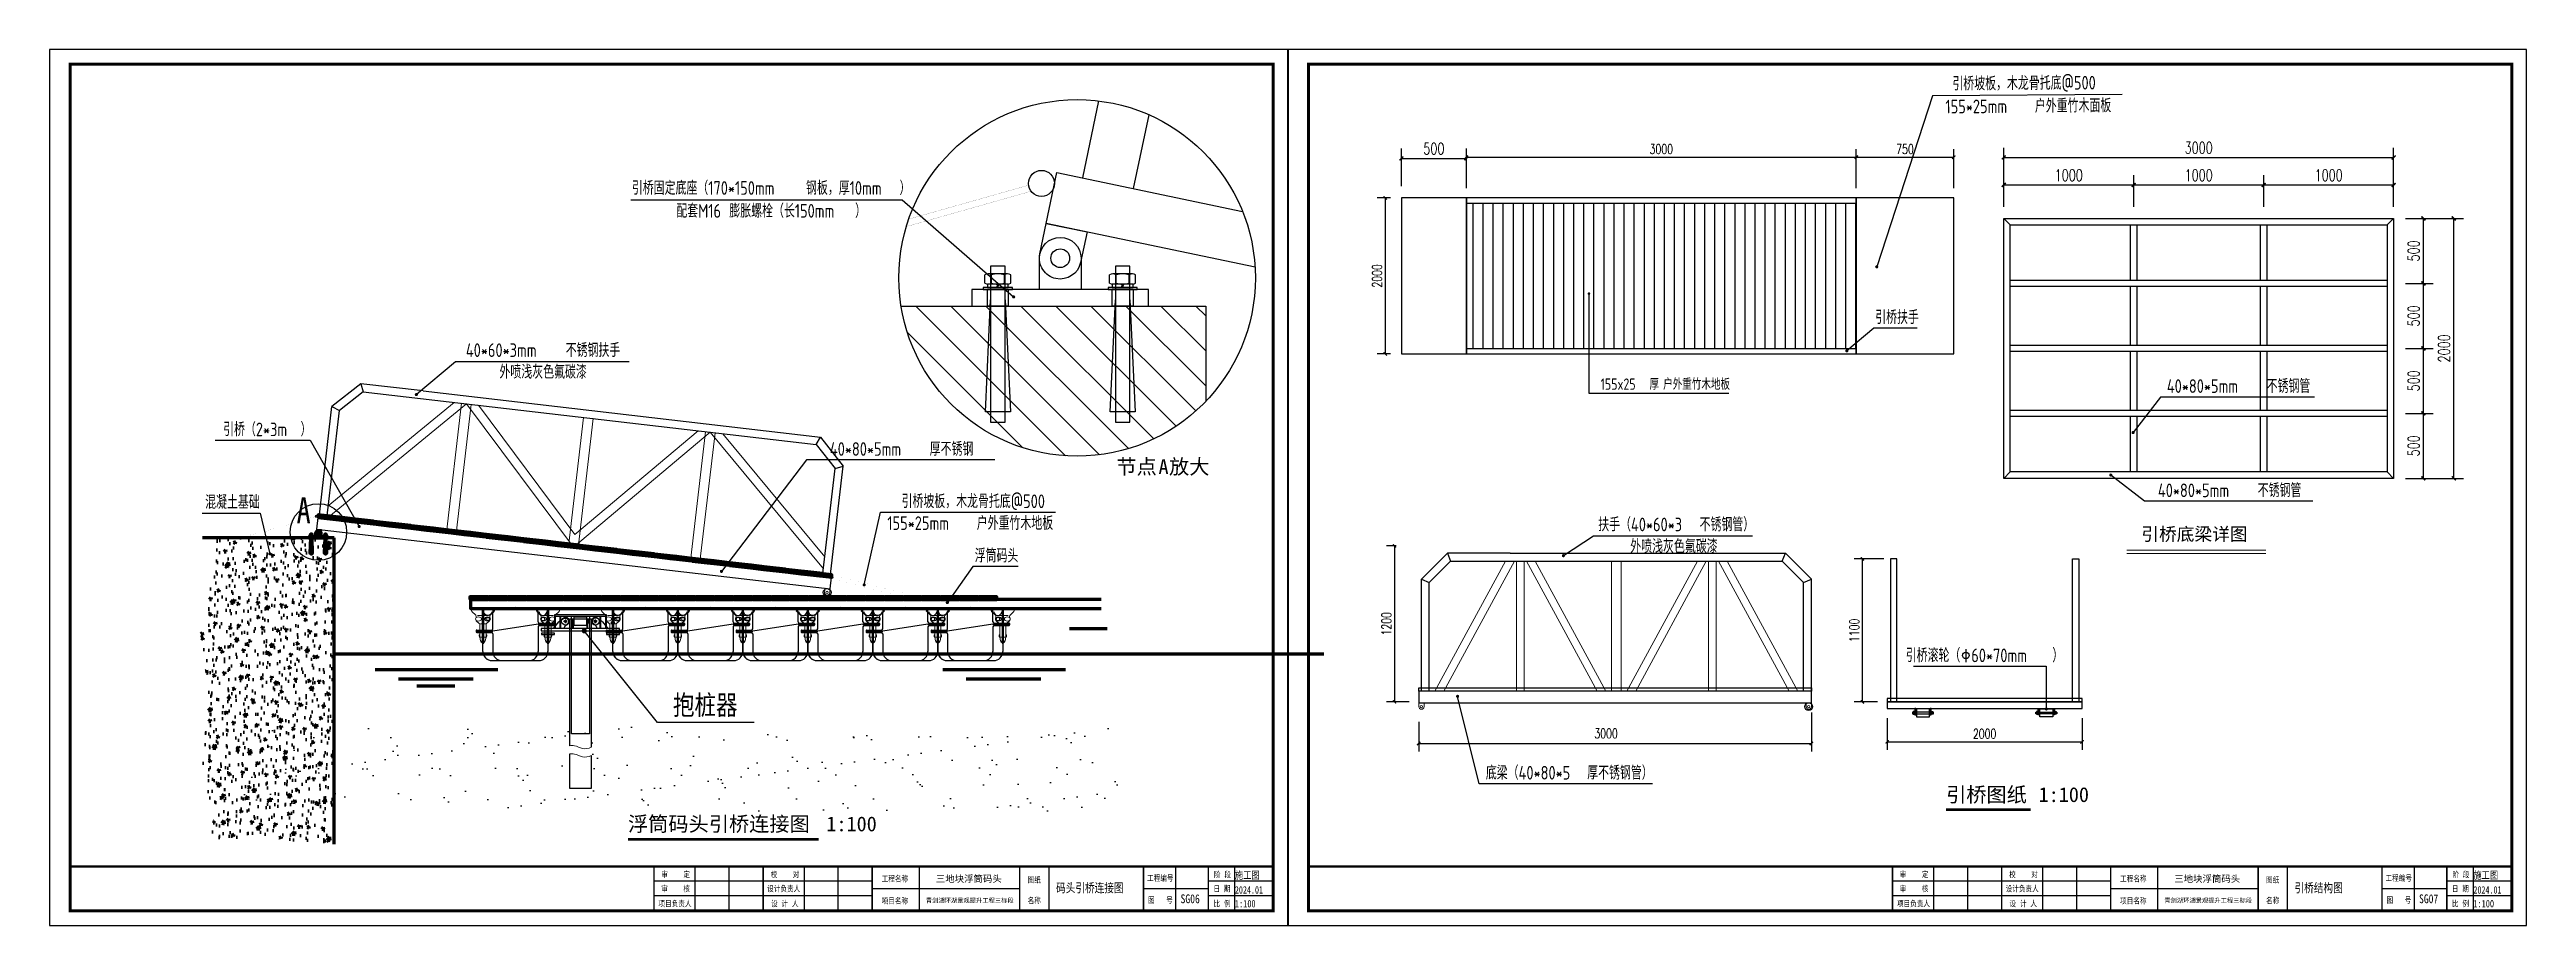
# Model space of a CAD drawing. Extents: x 343640352 to 343860175, y 671810750 to 672046431.
# Drawn here: x 343820001 to 343839059, y 671909833 to 671916572 of the extents above; entities that cross this region are included whole.
import ezdxf

# ---------------------------------------------------------------- set-up
doc = ezdxf.new("R2010")
doc.units = 0
doc.header["$LTSCALE"] = 1000
doc.linetypes.add('HIDDEN', pattern=[9.524999999999995, 6.349999999999998, -3.174999999999998])
for name, color, linetype in [('DIM_LEAD', 3, 'Continuous'), ('DIM_SYMB', 3, 'Continuous'), ('PDF_0', 7, 'Continuous'), ('PUB_DIM', 3, 'Continuous'), ('PUB_TEXT', 7, 'Continuous'), ('W-FLOAT_BOWL浮筒', 253, 'Continuous'), ('木龙骨', 23, 'Continuous'), ('桩', 1, 'Continuous'), ('浮动码头木地板', 32, 'Continuous'), ('短销钉', 253, 'Continuous')]:
    doc.layers.add(name, color=color, linetype=linetype)
doc.layers.add('伯利恒浮筒', color=5, linetype='Continuous', lineweight=5)
doc.layers.add('码头标注', color=3, linetype='Continuous', lineweight=13)
doc.styles.add('-宋体', font='', dxfattribs={"width": 0.8})
doc.styles.add('_TCH_DIM', font='SIMPLEX.shx', dxfattribs={"width": 0.7, "bigfont": 'GBCBIG.shx'})
doc.styles.add('_TCH_DIM_T3', font='SIMPLEX.shx', dxfattribs={"width": 0.7058823529411765, "bigfont": 'hztxt.shx'})
doc.styles.get("Standard").update_dxf_attribs({"font": ''})
doc.styles.add('TSSD_Dimension', font='tssdeng.shx', dxfattribs={"width": 0.8, "bigfont": 'hztxt.shx'})
doc.styles.add('图框', font='')
doc.styles.add('黑体', font='simhei.ttf', dxfattribs={"width": 0.8})
doc.styles.get('-宋体').set_extended_font_data('SimSun')
doc.styles.get('Standard').set_extended_font_data('SimSun')
doc.styles.get('图框').set_extended_font_data('SimSun')
doc.linetypes.add('444', pattern='A,4.5,[145,nf-AAA.SHX,S=1,R=0,X=0,Y=0],4.5,-0.5,[146,nf-AAA.SHX,S=1,R=0,X=0,Y=0],-0.5', length=10)
doc.dimstyles.new('_TCH_ARCH&&25', dxfattribs={"dimtxt": 74.375, "dimasz": 25, "dimexe": 62.5, "dimexo": 75, "dimgap": 25, "dimtad": 1, "dimdec": 0, "dimzin": 0, "dimdsep": 46, "dimtxsty": '_TCH_DIM_T3', "dimblk": 'ARCHTICK', "dimcen": 0.09, "dimclrt": 7, "dimazin": 2, "dimtfac": 1, "dimtdec": 0, "dimtix": 1, "dimtmove": 2, "dimatfit": 3, "dimfxl": 0, "dimtolj": 1, "dimtzin": 0, "dimarcsym": 0})
doc.dimstyles.new('_TCH_ARCH&&30', dxfattribs={"dimtxt": 89.25, "dimasz": 30, "dimexe": 75, "dimexo": 90, "dimgap": 30, "dimtad": 1, "dimdec": 0, "dimzin": 0, "dimdsep": 46, "dimtxsty": '_TCH_DIM_T3', "dimblk": 'ARCHTICK', "dimcen": 0.09, "dimclrt": 7, "dimazin": 2, "dimtfac": 1, "dimtdec": 0, "dimtix": 1, "dimtmove": 2, "dimatfit": 3, "dimfxl": 0, "dimtolj": 1, "dimtzin": 0, "dimarcsym": 0})

msp = doc.modelspace()

# ---------------------------------------------------------------- texts
at = {"layer": 'PUB_TEXT', "color": 7, "style": 'TSSD_Dimension', "width": 0.8}
for s, p in [('引桥坡板，木龙骨托底', (343834642.5602512, 671916256.5221815)), ('@500', (343835482.5368922, 671916262.7865816)), ('155*25mm', (343834589.1506998, 671916080.0123473)), ('户外重竹木面板', (343835277.1315676, 671916085.1431893))]:
    msp.add_text(s, height=105, rotation=0.4272940662748066, dxfattribs=at).set_placement(p)
at = {"layer": 'PUB_TEXT', "color": 7, "width": 0.8}
for s, height, style, p in [('引桥固定底座（', 105, 'TSSD_Dimension', (343824481.6796994, 671915454.4070964)), ('170*150mm', 105, 'TSSD_Dimension', (343825069.6796994, 671915454.4070964)), ('钢板，厚', 105, 'TSSD_Dimension', (343825821.6796994, 671915454.4070964)), ('10mm', 105, 'TSSD_Dimension', (343826157.6796994, 671915454.4070964)), ('）', 105, 'TSSD_Dimension', (343826541.6796994, 671915454.4070964)), ('配套', 105, 'TSSD_Dimension', (343824823.6796994, 671915278.3004787)), ('M16', 105, 'TSSD_Dimension', (343824991.6796994, 671915278.3004787)), ('膨胀螺栓（长', 105, 'TSSD_Dimension', (343825231.6796994, 671915278.3004787)), ('150mm', 105, 'TSSD_Dimension', (343825735.6796994, 671915278.3004787)), ('）', 105, 'TSSD_Dimension', (343826199.6796994, 671915278.3004787)), ('引桥扶手', 105, 'TSSD_Dimension', (343834048.0397623, 671914459.8555118)), ('40*60*3mm', 105, 'TSSD_Dimension', (343823204.6496347, 671914206.6829904)), ('不锈钢扶手', 105, 'TSSD_Dimension', (343823972.6496347, 671914206.6829904)), ('外喷浅灰色氟碳漆', 105, 'TSSD_Dimension', (343823462.9803433, 671914039.4550493)), ('155x25', 87.5, 'TSSD_Dimension', (343831934.8977898, 671913954.0605998)), ('厚', 87.5, 'TSSD_Dimension', (343832311.5644565, 671913954.0605998)), ('户外重竹木地板', 87.5, 'TSSD_Dimension', (343832416.8400471, 671913954.0605998)), ('40*80*5mm', 105, 'TSSD_Dimension', (343836292.2848768, 671913930.25713)), ('不锈钢管', 105, 'TSSD_Dimension', (343837060.2848768, 671913930.25713)), ('引桥（', 105, 'TSSD_Dimension', (343821336.6551434, 671913597.2639432)), ('）', 105, 'TSSD_Dimension', (343821932.6551434, 671913597.2639432)), ('2*3m', 105, 'TSSD_Dimension', (343821588.6551434, 671913597.2639432)), ('40*80*5mm', 105, 'TSSD_Dimension', (343826005.4175572, 671913446.379616)), ('厚不锈钢', 105, 'TSSD_Dimension', (343826773.4175572, 671913446.379616)), ('混凝土基础', 105, 'TSSD_Dimension', (343821198.3615623, 671913037.8282391)), ('引桥坡板，木龙骨托底', 105, 'TSSD_Dimension', (343826556.8694049, 671913044.104243)), ('@500', 105, 'TSSD_Dimension', (343827396.8694049, 671913044.104243)), ('40*80*5mm', 105, 'TSSD_Dimension', (343836223.5757651, 671913128.320072)), ('不锈钢管', 105, 'TSSD_Dimension', (343836991.5757651, 671913128.320072)), ('155*25mm', 105, 'TSSD_Dimension', (343826447.420586, 671912876.104243)), ('户外重竹木地板', 105, 'TSSD_Dimension', (343827135.420586, 671912876.104243)), ('扶手（', 105, 'TSSD_Dimension', (343831917.2151239, 671912865.7453897)), ('40*60*3', 105, 'TSSD_Dimension', (343832169.2151239, 671912865.7453897)), ('不锈钢管）', 105, 'TSSD_Dimension', (343832697.2151239, 671912865.7453897)), ('外喷浅灰色氟碳漆', 105, 'TSSD_Dimension', (343832163.6875648, 671912697.3593603)), ('浮筒码头', 105, 'TSSD_Dimension', (343827119.6925318, 671912625.6448122)), ('引桥滚轮（', 105, 'TSSD_Dimension', (343834283.4682495, 671911858.8039382)), ('60*70mm', 105, 'TSSD_Dimension', (343834787.4682495, 671911858.8039382)), ('）', 105, 'TSSD_Dimension', (343835411.4682495, 671911858.8039382)), ('抱桩器', 151.8987341772152, '-宋体', (343824798.0119794, 671911453.8162682)), ('底梁（', 105, 'TSSD_Dimension', (343831052.3158634, 671910955.6837696)), ('40*80*5', 105, 'TSSD_Dimension', (343831304.3158634, 671910955.6837696)), ('厚不锈钢管）', 105, 'TSSD_Dimension', (343831832.3158634, 671910955.6837696))]:
    msp.add_text(s, height=height, dxfattribs=dict(at, style=style)).set_placement(p)
at = {"layer": 'PUB_TEXT'}
for s, p in [('节点', (343828209.81327, 671913305.8518199)), ('A', (343828533.8639029, 671913305.8518199)), ('放大', (343828614.8765612, 671913305.8518199))]:
    msp.add_text(s, height=113.9240506329114, dxfattribs=at).set_placement(p)
at = {"layer": 'PUB_TEXT', "color": 7}
for s, p in [('引桥图纸', (343834593.5638239, 671910783.0740004)), ('1:100', (343835305.7157227, 671910783.0740004)), ('浮筒码头引桥连接图', (343824451.7869027, 671910557.8062489)), ('1:100', (343825978.4957635, 671910557.8062489))]:
    msp.add_text(s, height=113.9240506329114, dxfattribs=at).set_placement(p)
at = {"layer": '码头标注', "lineweight": 0, "insert": (343821901.7700183, 671913126.7710378), "char_height": 200, "width": 1719.480665296316, "attachment_point": 1, "style": '黑体'}
msp.add_mtext('{\\fSimSun|b0|i0|c134|p2;A}', dxfattribs=at)
at = {"layer": '码头标注', "color": 7, "insert": (343836095.2166432, 671912894.1379753), "char_height": 100, "width": 3602.492538750566, "attachment_point": 1, "style": '黑体'}
msp.add_mtext('{\\fSimSun|b0|i0|c134|p2;\\W1;引桥底梁详图}', dxfattribs=at)

# ---------------------------------------------------------------- blocks, each defined once
blk = doc.blocks.new('qqqyyy')
at = {"lineweight": 15}
blk.add_lwpolyline([(0, -20), (0, -20, 0.4142135623730951), (20, 0), (20, 30), (-20, 30), (-20, 0, 0.4142135623730951)], format="xyb", close=True, dxfattribs=at)
blk.add_circle((0, 0), 9, dxfattribs=at)
blk = doc.blocks.new('A$C72257F81')
at = {"color": 252, "lineweight": 0}
for p, q in [((33.5000044811477, 81.99999876479797), (33.5000044811477, 84.99999876479797)), ((66.5000044811477, 84.99999876479797), (33.5000044811477, 84.99999876479797)), ((44.0000044811477, 81.99999876479797), (33.5000044811477, 81.99999876479797)), ((38.0000044811477, 96.99999876479797), (37.2500044811477, 96.24999876479797)), ((37.2500044811477, 85.74999876479683), (37.2500044811477, 96.24999876479797)), ((38.0000044811477, 84.99999876479797), (37.2500044811477, 85.74999876479683)), ((38.0000044811477, 96.99999876479797), (62.0000044811477, 96.99999876479797)), ((62.0000044811477, 84.99999876479797), (38.0000044811477, 84.99999876479797)), ((41.75639539733493, 84.99999876479797), (41.75639539733493, 96.99999876479797)), ((44.0000044811477, 86.99999876479797), (44.0000044811477, 110.1000051642404)), ((44.0000044811477, 109.4999987647968), (56.0000044811477, 109.7314993880802)), ((44.0000044811477, 107.999998764798), (56.0000044811477, 108.2314993880784)), ((44.0000044811477, 106.499998764798), (56.0000044811477, 106.7314993880759)), ((44.0000044811477, 104.9999987647964), (56.0000044811477, 105.23149938808)), ((44.0000044811477, 103.499998764798), (56.0000044811477, 103.7314993880789)), ((44.0000044811477, 101.9999987647982), (56.0000044811477, 102.2314993880761)), ((44.0000044811477, 100.4999987647966), (56.0000044811477, 100.7314993880802)), ((44.0000044811477, 98.99999876479819), (56.0000044811477, 99.2314993880791)), ((44.0000044811477, 97.26017072429778), (56.0000044811477, 97.49167134757573)), ((44.0000044811477, 9.999998764797965), (44.0000044811477, 86.99999876479797)), ((44.0000044811477, 81.99999876479797), (66.5000044811477, 81.99999876479797)), ((44.13902969993433, 111.0026808002337), (55.78016640022179, 111.2272583336683)), ((45.23213269989537, 112.5237686355451), (54.49247069246485, 112.7024164705867)), ((53.0000044811477, 113.1000051642395), (47.0000044811477, 113.1000051642395)), ((50.00000448114588, 84.99999876479797), (50.00000448114588, 96.99999876479797)), ((56.0000044811477, 86.99999876479797), (56.0000044811477, 110.1000051642404)), ((56.0000044811477, 9.999998764797965), (56.0000044811477, 86.99999876479797)), ((58.24361356496229, 84.99999876479797), (58.24361356496229, 96.99999876479797)), ((62.0000044811477, 96.99999876479797), (62.7500044811477, 96.24999876479797)), ((62.0000044811477, 84.99999876479797), (62.7500044811477, 85.74999876479683)), ((62.7500044811477, 96.24999876479797), (62.7500044811477, 85.74999876479683)), ((62.7500044811477, 96.24999876479797), (62.7500044811477, 95.49999876479387)), ((66.5000044811477, 81.99999876479797), (66.5000044811477, 84.99999876479797))]:
    blk.add_line(p, q, dxfattribs=at)
at = {"color": 252}
blk.add_lwpolyline([(4.481145879253745e-06, -1.235202034877148e-06), (100.0000044811459, -1.235202034877148e-06), (100.0000044811459, 9.999998764797965), (4.481145879253745e-06, 9.999998764797965)], close=True, dxfattribs=at)
at = {"color": 252, "lineweight": 0}
for centre, start, end in [((47.0000044811477, 110.1000051642404), 90, 180), ((53.0000044811477, 110.1000051642404), 0, 90)]:
    blk.add_arc(centre, 3, start, end, dxfattribs=at)
blk = doc.blocks.new('A$C26E901EB')
at = {"color": 6}
for p, q in [((199.9995650788769, 1059.999774512835), (-0.0004349211230874062, 859.9997745128348)), ((224.8523788293824, 999.9997745128348), (59.99956507887691, 835.14696076978)), ((682.8375831386074, 1059.999774512835), (199.9995650788769, 1059.999774512835)), ((199.9995650788769, 1059.999774512835), (224.8523788293824, 999.9997745128348)), ((224.8523788293824, 999.9997745128348), (3735.146751328371, 999.9997745128348)), ((682.8375831386074, 1059.999774512835), (3759.999565078877, 1059.999774512835)), ((3735.146751328371, 999.9997745128348), (3759.999565078877, 1059.999774512835)), ((3735.146751328371, 999.9997745128348), (3899.999565078877, 835.14696076978)), ((3759.999565078877, 1059.999774512835), (3959.999565078877, 859.9997745128348)), ((-0.0004349211230874062, -0.0002254871651530266), (-0.0004349211230874062, 859.9997745128348)), ((-0.0004349211230874062, 859.9997745128348), (59.99956507887691, 835.14696076978)), ((59.99956507887691, -0.0002254876308143139), (59.99956507887691, 835.14696076978)), ((3899.999565078877, 835.14696076978), (3959.999565078877, 859.9997745128348)), ((3899.999565078877, -0.0002254871651530266), (3899.999565078877, 835.14696076978)), ((3959.999565078877, -0.0002254871651530266), (3959.999565078877, 859.9997745128348))]:
    blk.add_line(p, q, dxfattribs=at)
at = {"color": 6, "lineweight": 20}
for points in [[(59.99956507887691, -0.0002254876308143139), (1024.646871754318, 999.9997745128348), (1969.999565078877, -0.0002254876308143139), (2914.06750648946, 999.9997745128348), (3899.999565078877, 57.36487725237384)], [(59.99956507887691, 97.40128681994975), (930.6887652409496, 999.9997745128348)], [(1117.703860617708, 999.9997745128348), (1969.966140212957, 98.47139720618725), (2821.070179500151, 999.9997745128348)], [(3011.921822382486, 999.9997745128348), (3899.999565078877, 150.9219253319316)]]:
    blk.add_lwpolyline(points, dxfattribs=at)
for points in [[(1061.459293845925, 999.9997745128348), (987.834449662827, 999.9997745128348), (987.834449662827, -0.0002254876308143139), (1061.459293845925, -0.0002254876308143139)], [(2006.811987170484, 999.9997745128348), (1933.18714298727, 999.9997745128348), (1933.18714298727, -0.0002254876308143139), (2006.811987170484, -0.0002254876308143139)], [(2950.879928580951, 999.9997745128348), (2877.255084397853, 999.9997745128348), (2877.255084397853, -0.0002254876308143139), (2950.879928580951, -0.0002254876308143139)]]:
    blk.add_lwpolyline(points, close=True, dxfattribs=at)
blk = doc.blocks.new('$TITLEBLK$00000187')
for p, q in [((-136, 10), (-210, 10)), ((-196, 0), (-196, 15)), ((-184.5, 0), (-184.5, 15)), ((-159, 0), (-159, 15)), ((-147.5, 0), (-147.5, 15)), ((-120, 0), (-120, 15)), ((-76, 0), (-76, 15)), ((-33, 0), (-33, 15)), ((0, 10), (-22, 10)), ((-13, 0), (-13, 15)), ((0, 0), (0, 15)), ((-136, 5), (-210, 5)), ((-136, 7.5), (-86, 7.5)), ((-44, 7.5), (-22, 7.5)), ((0, 5), (-22, 5))]:
    blk.add_line(p, q)
for points, const_width in [([(-408.0293337530456, 0), (-408.0293337530456, 15), (0, 15)], 0.7999999999999999), ([(-210, 0), (-210, 15)], 0.4999999999999999), ([(-173, 0), (-173, 15)], 0.4999999999999999), ([(-136, 0), (-136, 15)], 0.4999999999999999), ([(-86, 0), (-86, 15)], 0.4999999999999999), ([(-44, 0), (-44, 15)], 0.4999999999999999), ([(-22, 0), (-22, 15)], 0.4999999999999999)]:
    blk.add_lwpolyline(points, dxfattribs=dict(const_width=const_width))
at = {"style": '图框', "width": 0.8}
for s, p in [('审    核', (-207.5501152174547, 6.480995526537299)), ('审    定', (-207.5313652171753, 11.34340636525303)), ('设计负责人', (-171.6182431592606, 6.480995526537299)), ('校    对', (-170.4313747682609, 11.26864936109632)), ('工程名称', (-132.8048416976817, 9.86037203669548)), ('图纸', (-83.3055673521012, 9.458333333022892)), ('工程编号', (-42.78990878909826, 10.08397326059639)), ('阶 段', (-20.12044315040112, 11.26864936109632)), ('日 期', (-20.30807142751291, 6.480995526537299)), ('项目负责人', (-208.4851296972483, 1.416950851678848)), ('设 计 人', (-170.3311969731003, 1.416950851678848)), ('项目名称', (-132.8048416976817, 2.36037203669548)), ('名称', (-83.3055673521012, 2.459874437190592)), ('图   号', (-42.45865878881887, 2.604806593619287)), ('比 例', (-20.26974185882136, 1.416950851678848))]:
    blk.add_text(s, height=2, dxfattribs=at).set_placement(p)
for tag, p in [('审定人', (-193.6776593392715, 10.94936173222959)), ('审核人', (-193.6776593392715, 6.026439948007464)), ('设计负责人', (-158.6352422549389, 6.230922945775092)), ('校对', (-155.5138549692929, 10.91872793715447)), ('项目负责人', (-195.6929099410772, 1.10760869923979)), ('设计人', (-156.4778131246567, 1.175260274671018))]:
    blk.add_attdef(tag, p, '', height=3)
for tag, p, height, style, width in [('图名', (-73.6671174778603, 6.224973852746189), 3, '-宋体', 0.8), ('阶段', (-12.96257875440642, 10.81137337256223), 2.5, '黑体', 0.8), ('日期', (-12.96257875440642, 5.803756828419864), 2.5, '黑体', 0.8), ('图号', (-31.43685245653614, 2.54690870270133), 3, '_TCH_DIM', 0.7), ('比例', (-12.96257875440642, 1.144672860391438), 2.5, '黑体', 0.8)]:
    blk.add_attdef(tag, p, '', height=height, dxfattribs=dict(style=style, width=width))
at = {"layer": 'PUB_TEXT'}
for s, height, p in [('三地块浮筒码头', 2.278481012658228, (-114.4156865553232, 9.680739893228747)), ('青剑湖环湖景观提升工程三标段', 1.518987341772152, (-117.8200511854375, 2.72776976559544))]:
    blk.add_text(s, height=height, dxfattribs=at).set_placement(p)
blk = doc.blocks.new('rgthtyjyuk')
blk.add_lwpolyline([(0, 0), (420, 0), (420, 297), (0, 297)], close=True)
at = {"const_width": 1}
blk.add_lwpolyline([(6.970666246779729, 5), (415, 5), (415, 292), (6.970666246779729, 292)], close=True, dxfattribs=at)
at = {"const_width": 0.8}
blk.add_lwpolyline([(415, 20), (6.970666246779729, 20)], dxfattribs=at)
blk = doc.blocks.new('*U37')
for points in [[(-90, 137.0787845022278), (90, 137.0787845022278), (90, 132.0787845022278), (-90, 132.0787845022278)], [(-10.5, -122.0787845022278), (10.5, -122.0787845022278), (10.5, -132.0787845022278), (-10.5, -132.0787845022278)], [(-9, -120.0787845022278), (9, -120.0787845022278), (9, -122.0787845022278), (-9, -122.0787845022278)], [(-5.5, -122.0787845022278), (5.5, -122.0787845022278), (5.5, -132.0787845022278), (-5.5, -132.0787845022278)]]:
    blk.add_lwpolyline(points, close=True)
blk.add_lwpolyline([(-6, 137.0787845022278), (-6, -137.0787845022278), (6, -137.0787845022278), (6, 137.0787845022278)])
blk = doc.blocks.new('*U38')
at = {"color": 0, "linetype": 'ByBlock', "lineweight": -2, "transparency": 16777216}
for p in [(0, 0), (500, 0), (1000, 0), (1500, 0), (2000, 0), (2500, 0), (3000, 0)]:
    blk.add_blockref('*U37', p, dxfattribs=at)
blk = doc.blocks.new('_ArchTick')
at = {"color": 0, "linetype": 'ByBlock', "const_width": 0.4}
blk.add_lwpolyline([(-0.5, -0.5), (0.5, 0.5)], dxfattribs=at)
blk = doc.blocks.new('*D39')
at = {"layer": 'Defpoints', "color": 0, "transparency": 16777216}
for p in [(343830535.8152572, 671911476.1617632), (343833556.9178702, 671911546.7068529), (343833556.9178702, 671911233.1673021)]:
    blk.add_point(p, dxfattribs=at)
at = {"layer": 'PUB_DIM', "color": 0, "lineweight": -2, "transparency": 16777216}
for p, q in [((343833556.9178702, 671911471.7068529), (343833556.9178702, 671911170.6673021)), ((343830535.8152572, 671911401.1617632), (343830535.8152572, 671911170.6673021)), ((343830535.8152572, 671911233.1673021), (343833556.9178702, 671911233.1673021))]:
    blk.add_line(p, q, dxfattribs=at)
at = {"layer": 'PUB_DIM', "color": 0, "lineweight": -2, "transparency": 16777216, "xscale": 25, "yscale": 25, "zscale": 25, "rotation": 180}
blk.add_blockref('_ArchTick', (343830535.8152572, 671911233.1673021), dxfattribs=at)
at = {"layer": 'PUB_DIM', "color": 0, "lineweight": -2, "transparency": 16777216, "xscale": 25, "yscale": 25, "zscale": 25}
blk.add_blockref('_ArchTick', (343833556.9178702, 671911233.1673021), dxfattribs=at)
at = {"layer": 'PUB_DIM', "color": 7, "transparency": 16777216, "insert": (343831977.5317787, 671911310.680975), "char_height": 74.375, "attachment_point": 5, "style": '_TCH_DIM_T3'}
blk.add_mtext('\\A1;3000', dxfattribs=at)
blk = doc.blocks.new('*D40')
at = {"layer": 'Defpoints', "color": 0, "transparency": 16777216}
for p in [(343830436.9178703, 671912753.7749894), (343830349.9738435, 671911553.7749894), (343830536.9178703, 671911553.7749894)]:
    blk.add_point(p, dxfattribs=at)
at = {"layer": 'PUB_DIM', "color": 0, "lineweight": -2, "transparency": 16777216}
for p, q in [((343830361.9178703, 671912753.7749894), (343830287.4738435, 671912753.7749894)), ((343830349.9738435, 671912753.7749894), (343830349.9738435, 671911553.7749894)), ((343830461.9178703, 671911553.7749894), (343830287.4738435, 671911553.7749894))]:
    blk.add_line(p, q, dxfattribs=at)
at = {"layer": 'PUB_DIM', "color": 0, "lineweight": -2, "transparency": 16777216, "xscale": 25, "yscale": 25, "zscale": 25}
for p, rotation in [((343830349.9738435, 671912753.7749894), 90), ((343830349.9738435, 671911553.7749894), 270)]:
    blk.add_blockref('_ArchTick', p, dxfattribs=dict(at, rotation=rotation))
at = {"layer": 'PUB_DIM', "color": 7, "transparency": 16777216, "insert": (343830287.7863436, 671912153.7749891), "char_height": 74.375, "attachment_point": 5, "rotation": 90, "style": '_TCH_DIM_T3'}
blk.add_mtext('\\A1;1200', dxfattribs=at)
blk = doc.blocks.new('*D41')
at = {"layer": 'Defpoints', "color": 0, "transparency": 16777216}
for p in [(343834140.2127899, 671911503.7749891), (343835640.2127899, 671911503.7749891), (343835640.2127899, 671911245.8712435)]:
    blk.add_point(p, dxfattribs=at)
at = {"layer": 'PUB_DIM', "color": 0, "lineweight": -2, "transparency": 16777216}
for p, q in [((343834140.2127899, 671911428.7749891), (343834140.2127899, 671911183.3712435)), ((343835640.2127899, 671911428.7749891), (343835640.2127899, 671911183.3712435)), ((343834140.2127899, 671911245.8712435), (343835640.2127899, 671911245.8712435))]:
    blk.add_line(p, q, dxfattribs=at)
at = {"layer": 'PUB_DIM', "color": 0, "lineweight": -2, "transparency": 16777216, "xscale": 25, "yscale": 25, "zscale": 25, "rotation": 180}
blk.add_blockref('_ArchTick', (343834140.2127899, 671911245.8712435), dxfattribs=at)
at = {"layer": 'PUB_DIM', "color": 0, "lineweight": -2, "transparency": 16777216, "xscale": 25, "yscale": 25, "zscale": 25}
blk.add_blockref('_ArchTick', (343835640.2127899, 671911245.8712435), dxfattribs=at)
at = {"layer": 'PUB_DIM', "color": 7, "transparency": 16777216, "insert": (343834890.2127899, 671911308.0587435), "char_height": 74.375, "attachment_point": 5, "style": '_TCH_DIM_T3'}
blk.add_mtext('\\A1;2000', dxfattribs=at)
blk = doc.blocks.new('*D42')
at = {"layer": 'Defpoints', "color": 0, "transparency": 16777216}
for p in [(343833949.951656, 671912653.7749894), (343834190.21279, 671912653.7749894), (343834140.21279, 671911553.7749894)]:
    blk.add_point(p, dxfattribs=at)
at = {"layer": 'PUB_DIM', "color": 0, "lineweight": -2, "transparency": 16777216}
for p, q in [((343834115.21279, 671912653.7749894), (343833887.451656, 671912653.7749894)), ((343833949.951656, 671911553.7749894), (343833949.951656, 671912653.7749894)), ((343834065.21279, 671911553.7749894), (343833887.451656, 671911553.7749894))]:
    blk.add_line(p, q, dxfattribs=at)
at = {"layer": 'PUB_DIM', "color": 0, "lineweight": -2, "transparency": 16777216, "xscale": 25, "yscale": 25, "zscale": 25}
for p, rotation in [((343833949.951656, 671912653.7749894), 90), ((343833949.951656, 671911553.7749894), 270)]:
    blk.add_blockref('_ArchTick', p, dxfattribs=dict(at, rotation=rotation))
at = {"layer": 'PUB_DIM', "color": 7, "transparency": 16777216, "insert": (343833887.7641562, 671912103.7749891), "char_height": 74.375, "attachment_point": 5, "rotation": 90, "style": '_TCH_DIM_T3'}
blk.add_mtext('\\A1;1100', dxfattribs=at)
blk = doc.blocks.new('*D44')
at = {"layer": 'Defpoints', "color": 0, "transparency": 16777216}
for p in [(343833902.6802666, 671915743.8987508), (343830902.6802666, 671915430.4253049), (343833902.6802666, 671915430.4253049)]:
    blk.add_point(p, dxfattribs=at)
at = {"layer": 'PUB_DIM', "color": 0, "lineweight": -2, "transparency": 16777216}
for p, q in [((343830902.6802666, 671915505.4253049), (343830902.6802666, 671915806.3987508)), ((343833902.6802666, 671915505.4253049), (343833902.6802666, 671915806.3987508)), ((343830902.6802666, 671915743.8987508), (343833902.6802666, 671915743.8987508))]:
    blk.add_line(p, q, dxfattribs=at)
at = {"layer": 'PUB_DIM', "color": 0, "lineweight": -2, "transparency": 16777216, "xscale": 25, "yscale": 25, "zscale": 25, "rotation": 180}
blk.add_blockref('_ArchTick', (343830902.6802666, 671915743.8987508), dxfattribs=at)
at = {"layer": 'PUB_DIM', "color": 0, "lineweight": -2, "transparency": 16777216, "xscale": 25, "yscale": 25, "zscale": 25}
blk.add_blockref('_ArchTick', (343833902.6802666, 671915743.8987508), dxfattribs=at)
at = {"layer": 'PUB_DIM', "color": 7, "transparency": 16777216, "insert": (343832402.6802666, 671915806.0862508), "char_height": 74.375, "attachment_point": 5, "style": '_TCH_DIM_T3'}
blk.add_mtext('\\A1;3000', dxfattribs=at)
blk = doc.blocks.new('*D43')
at = {"layer": 'Defpoints', "color": 0, "transparency": 16777216}
for p in [(343830393.757306, 671915430.4253051), (343830278.3305566, 671914230.4253051), (343830393.757306, 671914230.4253051)]:
    blk.add_point(p, dxfattribs=at)
at = {"layer": 'PUB_DIM', "color": 0, "lineweight": -2, "transparency": 16777216}
for p, q in [((343830318.757306, 671915430.4253051), (343830215.8305566, 671915430.4253051)), ((343830278.3305566, 671915430.4253051), (343830278.3305566, 671914230.4253051)), ((343830318.757306, 671914230.4253051), (343830215.8305566, 671914230.4253051))]:
    blk.add_line(p, q, dxfattribs=at)
at = {"layer": 'PUB_DIM', "color": 0, "lineweight": -2, "transparency": 16777216, "xscale": 25, "yscale": 25, "zscale": 25}
for p, rotation in [((343830278.3305566, 671915430.4253051), 90), ((343830278.3305566, 671914230.4253051), 270)]:
    blk.add_blockref('_ArchTick', p, dxfattribs=dict(at, rotation=rotation))
at = {"layer": 'PUB_DIM', "color": 7, "transparency": 16777216, "insert": (343830216.1430568, 671914830.4253049), "char_height": 74.375, "attachment_point": 5, "rotation": 90, "style": '_TCH_DIM_T3'}
blk.add_mtext('\\A1;2000', dxfattribs=at)
blk = doc.blocks.new('dxd')
at = {"layer": '短销钉', "lineweight": 13}
for p, q in [((-85.69118730124319, 227.0684448128377), (-55.80881269875681, 200.1630985649754)), ((-79, 244.5), (79, 244.5)), ((-77.5, 244.5), (-77.5, 246.5)), ((-77.5, 246.5), (77.5, 246.5)), ((-52.5, 180.0623058987476), (-52.5, 192.7315433778131)), ((-42.50769273223705, 197.1839259753106), (42.49230726776295, 197.1839259753106)), ((52.5, 180.0623058987476), (52.5, 192.7315433778131)), ((85.69118730124319, 227.0684448128377), (55.80881269875681, 200.1630985649754)), ((77.5, 244.5), (77.5, 246.5)), ((-48.79320391049259, 152.8661777056332), (-27.70679608950741, 135.7907413347566)), ((-29, 38.87411967464868), (-29, 45)), ((-26, 48), (-24, 48)), ((-24, 30), (-24, 128.0192817201823)), ((-24, 30), (24, 30)), ((-24, 30), (-18.40194193241769, 2.009709662153909)), ((-19.20000000001164, 132.789037047165), (19.20000000001164, 132.789037047165)), ((-15.95049024320906, 0), (15.95049024320906, 0)), ((-6, 39), (-6, 44.32455532033782)), ((6, 39), (6, 44.32455532033782)), ((24, 30), (18.40194193244679, 2.009709662153909)), ((24, 30), (24, 128.0192817201823)), ((26, 48), (24, 48)), ((48.79320391049259, 152.8661777056332), (27.70679608950741, 135.7907413347566)), ((29, 38.87411967464868), (29, 45))]:
    blk.add_line(p, q, dxfattribs=at)
at = {"layer": '短销钉', "lineweight": 13, "ltscale": 0.1}
for p, q in [((-18.40194193241769, 2.009709662153909), (-18, 0)), ((-18, 0), (-15.95049024320906, 0)), ((15.95049024320906, 0), (18, 0)), ((18.40194193244679, 2.009709662153909), (18, 0))]:
    blk.add_line(p, q, dxfattribs=at)
at = {"layer": '短销钉', "lineweight": 13}
for centre, radius, start, end in [((-79, 234.5), 10, 90, 228.0009156405508), ((0, -1254.06249999845), 1502.56249999845, 87.04345468654192, 92.95654531345808), ((-62.5, 192.7315433778131), 10, 0, 48.00091564055078), ((62.5, 192.7315433778131), 10, 131.9990843594492, 180), ((79, 234.5), 10, 311.9990843594492, 90), ((-43.5, 170), 13.49999999999955, 126.5657369318358, 231.0000000002546), ((-42.5, 160.6376373202074), 10, 184.1478824734012, 231.0000000002546), ((-34.48837609545444, 185.5997806980449), 31.42076009486325, 236.1380561512875, 303.5569220443629), ((-34.52363483404042, 154.4883161433463), 31.37204003537892, 56.41657969937791, 122.8530887181568), ((-26, 45), 3, 90, 180), ((-34, 128.0192817201823), 10, 0, 51.00000000025459), ((-15.95049024320906, 2.5), 2.5, 191.3099324743677, 270), ((-25.49996233111597, 170), 13.49999999999955, 308.3696395362614, 51.90106289520276), ((-3, 44.32455532033782), 3, 115.3769335256795, 180), ((0, 38), 10, 64.62306647432047, 115.3769335256795), ((3, 44.32455532033782), 3, 0, 64.62306647432047), ((25.49996233111597, 170), 13.49999999999955, 128.0989371047973, 231.6303604637386), ((15.95049024320906, 2.5), 2.5, 270, 348.6900675256323), ((34.4883880604757, 185.5952856474905), 31.41702091548712, 236.4385283679592, 303.8664934392513), ((34.51582523426623, 154.5183921643038), 31.34266601666032, 57.12871926062825, 123.6019393643737), ((34, 128.0192817201823), 10, 128.9999999997454, 180), ((26, 45), 3, 0, 90), ((42.5, 160.6376373202074), 10, 308.9999999997454, 355.8521175265988), ((43.5, 170), 13.49999999999955, 308.9999999997454, 53.43426306816423)]:
    blk.add_arc(centre, radius, start, end, dxfattribs=at)
for centre, major_axis, ratio, start_param, end_param in [((-23, 38.87411967464868), (1.677748740859258e-13, -9), 0.6666666666666728, 4.71238898038469, 6.115737227959887), ((0, 39), (1.732856390789222e-13, 9), 0.6666666666666603, 1.570796326794897, 4.71238898038469)]:
    blk.add_ellipse(centre, major_axis=major_axis, ratio=ratio, start_param=start_param, end_param=end_param, dxfattribs=at)
at = {"layer": '短销钉', "lineweight": 13, "extrusion": (0, 0, -1)}
blk.add_ellipse((23, 38.87411967464868), major_axis=(-1.73285639078919e-13, -9), ratio=0.6666666666666728, start_param=4.71238898038469, end_param=6.115737227959805, dxfattribs=at)
blk = doc.blocks.new('blhft')
blk.add_lwpolyline([(-180, 0), (180, 0, 0.414213562373095), (250, 70), (250, 270.5), (298.0747355405474, 270.5, 0.414213562373095), (302.0747355405474, 274.5), (302.0747355405474, 284.5, 0.414213562373095), (298.0747355405474, 288.5), (250, 288.5), (250, 375, 0.414213562373095), (230, 395), (208.1999999999534, 395), (208.1999999999534, 397), (-0.1500000000232831, 407.000005171285), (-208.4999999008432, 397.0000000095461), (-208.4999999008433, 395), (-230, 395, 0.414213562373095), (-250, 375), (-250, 234.5), (-298.0369826901006, 234.5, 0.414213562373095), (-302.0369826901006, 230.5), (-302.0369826901006, 220.5, 0.4142135623730949), (-298.0369826901006, 216.5), (-250, 216.5), (-250, 70.00000000000001), (-249.3215266525804, 60.27755470294505), (-246.2522357057896, 47.40262705570785), (-241.5437050822657, 36.64775322790956), (-234.6636160308262, 26.27484611311229), (-226.9466209509701, 18.07683771871962), (-220.0798479070945, 12.61005495954305), (-212.3153884856438, 7.90559069433948), (-204.3908446964051, 4.386840534862131), (-196.9414840118261, 2.081032697227784), (-187.6598267548834, 0.4203545993077569)], format="xyb", close=True)
at = {"layer": 'W-FLOAT_BOWL浮筒'}
for p, q in [((-230, 395), (230, 395)), ((-208.5, 397), (208.1999999999534, 397)), ((-208.5, 397), (-208.5, 395)), ((208.1999999999534, 397), (208.1999999999534, 395)), ((-302.0369826901006, 225.5), (-174.2640687120147, 225.5)), ((-298.0369826901006, 234.5), (-184.2640687120147, 234.5)), ((-298.0369826901006, 216.5), (-184.2640687120147, 216.5)), ((-250, 234.5), (-250, 375)), ((-250, 70), (-250, 216.5)), ((-174.2640687120147, 244.5), (-174.2640687120147, 375)), ((174.2640687118983, 279.5), (-174.2640687120147, 225.5)), ((-174.2640687120147, 206.5), (-174.2640687120147, 70)), ((174.2640687118983, 298.5), (174.2640687118983, 375)), ((174.2640687118983, 279.5), (302.0747355405474, 279.5)), ((174.2640687118983, 260.5), (174.2640687118983, 70)), ((184.2640687118983, 288.5), (298.0747355405474, 288.5)), ((184.2640687118983, 270.5), (298.0747355405474, 270.5)), ((250, 375), (250, 288.5)), ((250, 270.5), (250, 70)), ((-180, 0), (180, 0))]:
    blk.add_line(p, q, dxfattribs=at)
at = {"layer": 'W-FLOAT_BOWL浮筒', "ltscale": 0.5}
for p, q in [((-302.0369826901006, 230.5), (-302.0369826901006, 220.5)), ((302.0747355405474, 284.5), (302.0747355405474, 274.5))]:
    blk.add_line(p, q, dxfattribs=at)
at = {"layer": 'W-FLOAT_BOWL浮筒'}
for centre, radius, start, end in [((-230, 375), 20, 90, 180), ((-0.1500000000232831, -1768.484999999986), 2175.485005171261, 84.50425978993003, 95.49574021006995), ((-154.2640687120147, 375), 20, 90, 180), ((154.2640687118983, 375), 20, 0, 90), ((230, 375), 20, 0, 90), ((-298.0369826901006, 220.5), 4, 180, 270), ((-184.2640687120147, 244.5), 10, 270, 0), ((-184.2640687120147, 206.5), 10, 0, 90), ((184.2640687118983, 298.5), 10, 180, 270), ((184.2640687118983, 260.5), 10, 90, 180), ((298.0747355405474, 274.5), 4, 270, 0), ((-180, 70), 70, 180, 270), ((-104.2640687120147, 70), 70, 180, 270), ((104.2640687118983, 70), 70, 270, 0), ((180, 70), 70, 270, 0)]:
    blk.add_arc(centre, radius, start, end, dxfattribs=at)
at = {"layer": 'W-FLOAT_BOWL浮筒', "ltscale": 0.5}
for centre, start, end in [((-298.0369826901006, 230.5), 90, 180), ((298.0747355405474, 284.5), 0, 90)]:
    blk.add_arc(centre, 4, start, end, dxfattribs=at)
at = {"layer": 'W-FLOAT_BOWL浮筒', "extrusion": (0, 0, -1)}
blk.add_ellipse((-212.1320343554253, 375.0000000000146), major_axis=(-30.37504769582881, 1.159501235391824e-12), ratio=0.9218092521331712, start_param=3.141592653589793, end_param=6.283185307179586, dxfattribs=at)
at = {"layer": 'W-FLOAT_BOWL浮筒'}
blk.add_ellipse((-212.1320343560074, 320.5), major_axis=(-16, 2.98329317162055e-15), ratio=0.75, dxfattribs=at)
blk.add_ellipse((211.8917544153519, 375.3981443897064), major_axis=(30.37499413499397, 0.05704229095236234), ratio=0.9218092521331709, start_param=3.141592653589793, end_param=6.283185307179586, dxfattribs=at)
at = {"layer": 'W-FLOAT_BOWL浮筒', "extrusion": (0, 0, -1)}
blk.add_ellipse((212.1320343558909, 320.5), major_axis=(16, -1.192181603916775e-14), ratio=0.75, dxfattribs=at)
blk = doc.blocks.new('*D216')
at = {"layer": 'Defpoints', "color": 0, "transparency": 16777216}
for p in [(343838037.3182603, 671915741.5839162), (343835037.3182603, 671915272.991253), (343838037.3182603, 671915272.991253)]:
    blk.add_point(p, dxfattribs=at)
at = {"layer": 'PUB_DIM', "color": 0, "lineweight": -2, "transparency": 16777216}
for p, q in [((343835037.3182603, 671915362.991253), (343835037.3182603, 671915816.5839162)), ((343838037.3182603, 671915362.991253), (343838037.3182603, 671915816.5839162)), ((343835037.3182603, 671915741.5839162), (343838037.3182603, 671915741.5839162))]:
    blk.add_line(p, q, dxfattribs=at)
at = {"layer": 'PUB_DIM', "color": 0, "lineweight": -2, "transparency": 16777216, "xscale": 30, "yscale": 30, "zscale": 30, "rotation": 180}
blk.add_blockref('_ArchTick', (343835037.3182603, 671915741.5839162), dxfattribs=at)
at = {"layer": 'PUB_DIM', "color": 0, "lineweight": -2, "transparency": 16777216, "xscale": 30, "yscale": 30, "zscale": 30}
blk.add_blockref('_ArchTick', (343838037.3182603, 671915741.5839162), dxfattribs=at)
at = {"layer": 'PUB_DIM', "color": 7, "transparency": 16777216, "insert": (343836537.3182603, 671915816.2089162), "char_height": 89.25, "attachment_point": 5, "style": '_TCH_DIM_T3'}
blk.add_mtext('\\A1;3000', dxfattribs=at)
blk = doc.blocks.new('*D217')
at = {"layer": 'Defpoints', "color": 0, "transparency": 16777216}
for p in [(343838037.3182604, 671915272.9912533), (343838500.3346834, 671915272.9912533), (343838037.3182604, 671913272.9912533)]:
    blk.add_point(p, dxfattribs=at)
at = {"layer": 'PUB_DIM', "color": 0, "lineweight": -2, "transparency": 16777216}
for p, q in [((343838127.3182604, 671915272.9912533), (343838575.3346834, 671915272.9912533)), ((343838500.3346834, 671913272.9912533), (343838500.3346834, 671915272.9912533)), ((343838127.3182604, 671913272.9912533), (343838575.3346834, 671913272.9912533))]:
    blk.add_line(p, q, dxfattribs=at)
at = {"layer": 'PUB_DIM', "color": 0, "lineweight": -2, "transparency": 16777216, "xscale": 30, "yscale": 30, "zscale": 30}
for p, rotation in [((343838500.3346834, 671915272.9912533), 90), ((343838500.3346834, 671913272.9912533), 270)]:
    blk.add_blockref('_ArchTick', p, dxfattribs=dict(at, rotation=rotation))
at = {"layer": 'PUB_DIM', "color": 7, "transparency": 16777216, "insert": (343838425.7096835, 671914272.991253), "char_height": 89.25, "attachment_point": 5, "rotation": 90, "style": '_TCH_DIM_T3'}
blk.add_mtext('\\A1;2000', dxfattribs=at)
blk = doc.blocks.new('*D218')
at = {"layer": 'Defpoints', "color": 0, "transparency": 16777216}
for p in [(343838037.3182604, 671915272.9912533), (343838266.2362908, 671915272.9912533), (343838037.3182604, 671914772.9912533)]:
    blk.add_point(p, dxfattribs=at)
at = {"layer": 'PUB_DIM', "color": 0, "lineweight": -2, "transparency": 16777216}
for p, q in [((343838127.3182604, 671915272.9912533), (343838341.2362908, 671915272.9912533)), ((343838266.2362908, 671914772.9912533), (343838266.2362908, 671915272.9912533)), ((343838127.3182604, 671914772.9912533), (343838341.2362908, 671914772.9912533))]:
    blk.add_line(p, q, dxfattribs=at)
at = {"layer": 'PUB_DIM', "color": 0, "lineweight": -2, "transparency": 16777216, "xscale": 30, "yscale": 30, "zscale": 30}
for p, rotation in [((343838266.2362908, 671915272.9912533), 90), ((343838266.2362908, 671914772.9912533), 270)]:
    blk.add_blockref('_ArchTick', p, dxfattribs=dict(at, rotation=rotation))
at = {"layer": 'PUB_DIM', "color": 7, "transparency": 16777216, "insert": (343838191.611291, 671915022.991253), "char_height": 89.25, "attachment_point": 5, "rotation": 90, "style": '_TCH_DIM_T3'}
blk.add_mtext('\\A1;500', dxfattribs=at)
blk = doc.blocks.new('*D219')
at = {"layer": 'Defpoints', "color": 0, "transparency": 16777216}
for p in [(343838037.3182604, 671914772.9912533), (343838266.2362908, 671914772.9912533), (343838037.3182604, 671914272.9912533)]:
    blk.add_point(p, dxfattribs=at)
at = {"layer": 'PUB_DIM', "color": 0, "lineweight": -2, "transparency": 16777216}
for p, q in [((343838127.3182604, 671914772.9912533), (343838341.2362908, 671914772.9912533)), ((343838266.2362908, 671914272.9912533), (343838266.2362908, 671914772.9912533)), ((343838127.3182604, 671914272.9912533), (343838341.2362908, 671914272.9912533))]:
    blk.add_line(p, q, dxfattribs=at)
at = {"layer": 'PUB_DIM', "color": 0, "lineweight": -2, "transparency": 16777216, "xscale": 30, "yscale": 30, "zscale": 30}
for p, rotation in [((343838266.2362908, 671914772.9912533), 90), ((343838266.2362908, 671914272.9912533), 270)]:
    blk.add_blockref('_ArchTick', p, dxfattribs=dict(at, rotation=rotation))
at = {"layer": 'PUB_DIM', "color": 7, "transparency": 16777216, "insert": (343838191.611291, 671914522.991253), "char_height": 89.25, "attachment_point": 5, "rotation": 90, "style": '_TCH_DIM_T3'}
blk.add_mtext('\\A1;500', dxfattribs=at)
blk = doc.blocks.new('*D220')
at = {"layer": 'Defpoints', "color": 0, "transparency": 16777216}
for p in [(343838037.3182604, 671914272.9912533), (343838266.2362908, 671914272.9912533), (343838037.3182604, 671913772.9912533)]:
    blk.add_point(p, dxfattribs=at)
at = {"layer": 'PUB_DIM', "color": 0, "lineweight": -2, "transparency": 16777216}
for p, q in [((343838127.3182604, 671914272.9912533), (343838341.2362908, 671914272.9912533)), ((343838266.2362908, 671913772.9912533), (343838266.2362908, 671914272.9912533)), ((343838127.3182604, 671913772.9912533), (343838341.2362908, 671913772.9912533))]:
    blk.add_line(p, q, dxfattribs=at)
at = {"layer": 'PUB_DIM', "color": 0, "lineweight": -2, "transparency": 16777216, "xscale": 30, "yscale": 30, "zscale": 30}
for p, rotation in [((343838266.2362908, 671914272.9912533), 90), ((343838266.2362908, 671913772.9912533), 270)]:
    blk.add_blockref('_ArchTick', p, dxfattribs=dict(at, rotation=rotation))
at = {"layer": 'PUB_DIM', "color": 7, "transparency": 16777216, "insert": (343838191.611291, 671914022.991253), "char_height": 89.25, "attachment_point": 5, "rotation": 90, "style": '_TCH_DIM_T3'}
blk.add_mtext('\\A1;500', dxfattribs=at)
blk = doc.blocks.new('*D221')
at = {"layer": 'Defpoints', "color": 0, "transparency": 16777216}
for p in [(343838037.3182604, 671913772.9912533), (343838266.2362908, 671913772.9912533), (343838037.3182604, 671913272.9912533)]:
    blk.add_point(p, dxfattribs=at)
at = {"layer": 'PUB_DIM', "color": 0, "lineweight": -2, "transparency": 16777216}
for p, q in [((343838127.3182604, 671913772.9912533), (343838341.2362908, 671913772.9912533)), ((343838266.2362908, 671913272.9912533), (343838266.2362908, 671913772.9912533)), ((343838127.3182604, 671913272.9912533), (343838341.2362908, 671913272.9912533))]:
    blk.add_line(p, q, dxfattribs=at)
at = {"layer": 'PUB_DIM', "color": 0, "lineweight": -2, "transparency": 16777216, "xscale": 30, "yscale": 30, "zscale": 30}
for p, rotation in [((343838266.2362908, 671913772.9912533), 90), ((343838266.2362908, 671913272.9912533), 270)]:
    blk.add_blockref('_ArchTick', p, dxfattribs=dict(at, rotation=rotation))
at = {"layer": 'PUB_DIM', "color": 7, "transparency": 16777216, "insert": (343838191.611291, 671913522.991253), "char_height": 89.25, "attachment_point": 5, "rotation": 90, "style": '_TCH_DIM_T3'}
blk.add_mtext('\\A1;500', dxfattribs=at)
blk = doc.blocks.new('*D222')
at = {"layer": 'Defpoints', "color": 0, "transparency": 16777216}
for p in [(343836037.3182603, 671915530.2723229), (343835037.3182603, 671915272.991253), (343836037.3182603, 671915272.991253)]:
    blk.add_point(p, dxfattribs=at)
at = {"layer": 'PUB_DIM', "color": 0, "lineweight": -2, "transparency": 16777216}
for p, q in [((343835037.3182603, 671915362.991253), (343835037.3182603, 671915605.2723229)), ((343835037.3182603, 671915530.2723229), (343836037.3182603, 671915530.2723229)), ((343836037.3182603, 671915362.991253), (343836037.3182603, 671915605.2723229))]:
    blk.add_line(p, q, dxfattribs=at)
at = {"layer": 'PUB_DIM', "color": 0, "lineweight": -2, "transparency": 16777216, "xscale": 30, "yscale": 30, "zscale": 30, "rotation": 180}
blk.add_blockref('_ArchTick', (343835037.3182603, 671915530.2723229), dxfattribs=at)
at = {"layer": 'PUB_DIM', "color": 0, "lineweight": -2, "transparency": 16777216, "xscale": 30, "yscale": 30, "zscale": 30}
blk.add_blockref('_ArchTick', (343836037.3182603, 671915530.2723229), dxfattribs=at)
at = {"layer": 'PUB_DIM', "color": 7, "transparency": 16777216, "insert": (343835537.3182603, 671915604.8973229), "char_height": 89.25, "attachment_point": 5, "style": '_TCH_DIM_T3'}
blk.add_mtext('\\A1;1000', dxfattribs=at)
blk = doc.blocks.new('*D223')
at = {"layer": 'Defpoints', "color": 0, "transparency": 16777216}
for p in [(343837037.3182603, 671915530.2723229), (343836037.3182603, 671915272.991253), (343837037.3182603, 671915272.991253)]:
    blk.add_point(p, dxfattribs=at)
at = {"layer": 'PUB_DIM', "color": 0, "lineweight": -2, "transparency": 16777216}
for p, q in [((343836037.3182603, 671915362.991253), (343836037.3182603, 671915605.2723229)), ((343836037.3182603, 671915530.2723229), (343837037.3182603, 671915530.2723229)), ((343837037.3182603, 671915362.991253), (343837037.3182603, 671915605.2723229))]:
    blk.add_line(p, q, dxfattribs=at)
at = {"layer": 'PUB_DIM', "color": 0, "lineweight": -2, "transparency": 16777216, "xscale": 30, "yscale": 30, "zscale": 30, "rotation": 180}
blk.add_blockref('_ArchTick', (343836037.3182603, 671915530.2723229), dxfattribs=at)
at = {"layer": 'PUB_DIM', "color": 0, "lineweight": -2, "transparency": 16777216, "xscale": 30, "yscale": 30, "zscale": 30}
blk.add_blockref('_ArchTick', (343837037.3182603, 671915530.2723229), dxfattribs=at)
at = {"layer": 'PUB_DIM', "color": 7, "transparency": 16777216, "insert": (343836537.3182603, 671915604.8973229), "char_height": 89.25, "attachment_point": 5, "style": '_TCH_DIM_T3'}
blk.add_mtext('\\A1;1000', dxfattribs=at)
blk = doc.blocks.new('*D224')
at = {"layer": 'Defpoints', "color": 0, "transparency": 16777216}
for p in [(343838037.3182603, 671915530.2723229), (343837037.3182603, 671915272.991253), (343838037.3182603, 671915272.991253)]:
    blk.add_point(p, dxfattribs=at)
at = {"layer": 'PUB_DIM', "color": 0, "lineweight": -2, "transparency": 16777216}
for p, q in [((343837037.3182603, 671915362.991253), (343837037.3182603, 671915605.2723229)), ((343837037.3182603, 671915530.2723229), (343838037.3182603, 671915530.2723229)), ((343838037.3182603, 671915362.991253), (343838037.3182603, 671915605.2723229))]:
    blk.add_line(p, q, dxfattribs=at)
at = {"layer": 'PUB_DIM', "color": 0, "lineweight": -2, "transparency": 16777216, "xscale": 30, "yscale": 30, "zscale": 30, "rotation": 180}
blk.add_blockref('_ArchTick', (343837037.3182603, 671915530.2723229), dxfattribs=at)
at = {"layer": 'PUB_DIM', "color": 0, "lineweight": -2, "transparency": 16777216, "xscale": 30, "yscale": 30, "zscale": 30}
blk.add_blockref('_ArchTick', (343838037.3182603, 671915530.2723229), dxfattribs=at)
at = {"layer": 'PUB_DIM', "color": 7, "transparency": 16777216, "insert": (343837537.3182603, 671915604.8973229), "char_height": 89.25, "attachment_point": 5, "style": '_TCH_DIM_T3'}
blk.add_mtext('\\A1;1000', dxfattribs=at)
blk = doc.blocks.new('*D225')
at = {"layer": 'Defpoints', "color": 0, "transparency": 16777216}
for p in [(343830902.6802666, 671915734.5410438), (343830402.6802666, 671915430.4253049), (343830902.6802666, 671915430.4253049)]:
    blk.add_point(p, dxfattribs=at)
at = {"layer": 'PUB_DIM', "color": 0, "lineweight": -2, "transparency": 16777216}
for p, q in [((343830402.6802666, 671915520.4253049), (343830402.6802666, 671915809.5410438)), ((343830902.6802666, 671915520.4253049), (343830902.6802666, 671915809.5410438)), ((343830402.6802666, 671915734.5410438), (343830902.6802666, 671915734.5410438))]:
    blk.add_line(p, q, dxfattribs=at)
at = {"layer": 'PUB_DIM', "color": 0, "lineweight": -2, "transparency": 16777216, "xscale": 30, "yscale": 30, "zscale": 30, "rotation": 180}
blk.add_blockref('_ArchTick', (343830402.6802666, 671915734.5410438), dxfattribs=at)
at = {"layer": 'PUB_DIM', "color": 0, "lineweight": -2, "transparency": 16777216, "xscale": 30, "yscale": 30, "zscale": 30}
blk.add_blockref('_ArchTick', (343830902.6802666, 671915734.5410438), dxfattribs=at)
at = {"layer": 'PUB_DIM', "color": 7, "transparency": 16777216, "insert": (343830652.6802666, 671915809.1660438), "char_height": 89.25, "attachment_point": 5, "style": '_TCH_DIM_T3'}
blk.add_mtext('\\A1;500', dxfattribs=at)
blk = doc.blocks.new('*D226')
at = {"layer": 'Defpoints', "color": 0, "transparency": 16777216}
for p in [(343834652.6802666, 671915743.8987508), (343833902.6802666, 671915430.4253049), (343834652.6802666, 671915430.4253049)]:
    blk.add_point(p, dxfattribs=at)
at = {"layer": 'PUB_DIM', "color": 0, "lineweight": -2, "transparency": 16777216}
for p, q in [((343833902.6802666, 671915505.4253049), (343833902.6802666, 671915806.3987508)), ((343834652.6802666, 671915505.4253049), (343834652.6802666, 671915806.3987508)), ((343833902.6802666, 671915743.8987508), (343834652.6802666, 671915743.8987508))]:
    blk.add_line(p, q, dxfattribs=at)
at = {"layer": 'PUB_DIM', "color": 0, "lineweight": -2, "transparency": 16777216, "xscale": 25, "yscale": 25, "zscale": 25, "rotation": 180}
blk.add_blockref('_ArchTick', (343833902.6802666, 671915743.8987508), dxfattribs=at)
at = {"layer": 'PUB_DIM', "color": 0, "lineweight": -2, "transparency": 16777216, "xscale": 25, "yscale": 25, "zscale": 25}
blk.add_blockref('_ArchTick', (343834652.6802666, 671915743.8987508), dxfattribs=at)
at = {"layer": 'PUB_DIM', "color": 7, "transparency": 16777216, "insert": (343834277.6802666, 671915806.0862508), "char_height": 74.375, "attachment_point": 5, "style": '_TCH_DIM_T3'}
blk.add_mtext('\\A1;750', dxfattribs=at)

# ---------------------------------------------------------------- dimensions: what is measured, and where the dimension line sits
at = {"layer": 'PUB_DIM'}
for p1, p2, distance, dimstyle, picture, middle in [((343830402.6802666, 671915430.4253049), (343830902.6802666, 671915430.4253049), 304.1157388687134, '_TCH_ARCH&&30', '*D225', (343830652.6802666, 671915809.1660438)), ((343833902.6802666, 671915430.4253049), (343834652.6802666, 671915430.4253049), 313.473445892334, '_TCH_ARCH&&25', '*D226', (343834277.6802666, 671915806.0862508)), ((343835037.3182603, 671915272.991253), (343838037.3182603, 671915272.991253), 468.59266316890717, '_TCH_ARCH&&30', '*D216', (343836537.3182603, 671915816.2089162)), ((343835037.3182603, 671915272.991253), (343836037.3182603, 671915272.991253), 257.2810698747635, '_TCH_ARCH&&30', '*D222', (343835537.3182603, 671915604.8973229)), ((343836037.3182603, 671915272.991253), (343837037.3182603, 671915272.991253), 257.2810698747635, '_TCH_ARCH&&30', '*D223', (343836537.3182603, 671915604.8973229)), ((343837037.3182603, 671915272.991253), (343838037.3182603, 671915272.991253), 257.2810698747635, '_TCH_ARCH&&30', '*D224', (343837537.3182603, 671915604.8973229)), ((343838037.3182603, 671913272.991253), (343838037.3182603, 671915272.991253), -463.01642310619354, '_TCH_ARCH&&30', '*D217', (343838425.7096835, 671914272.991253)), ((343838037.3182603, 671914772.991253), (343838037.3182603, 671915272.991253), -228.918030500412, '_TCH_ARCH&&30', '*D218', (343838191.611291, 671915022.991253)), ((343838037.3182603, 671914272.991253), (343838037.3182603, 671914772.991253), -228.918030500412, '_TCH_ARCH&&30', '*D219', (343838191.611291, 671914522.991253)), ((343838037.3182603, 671913772.991253), (343838037.3182603, 671914272.991253), -228.918030500412, '_TCH_ARCH&&30', '*D220', (343838191.611291, 671914022.991253)), ((343838037.3182603, 671913272.991253), (343838037.3182603, 671913772.991253), -228.918030500412, '_TCH_ARCH&&30', '*D221', (343838191.611291, 671913522.991253))]:
    dim = msp.add_aligned_dim(p1=p1, p2=p2, distance=distance, dimstyle=dimstyle, dxfattribs=at)
    dim.commit()
    dim.dimension.update_dxf_attribs({"geometry": picture, "text_midpoint": middle})
for base, p1, p2, text, picture, middle in [((343833902.6802666, 671915743.8987508), (343830902.6802666, 671915430.4253049), (343833902.6802666, 671915430.4253049), '3000', '*D44', (343832402.6802666, 671915806.0862508)), ((343835640.2127899, 671911245.8712435), (343834140.2127899, 671911503.7749891), (343835640.2127899, 671911503.7749891), '2000', '*D41', (343834890.2127899, 671911308.0587435))]:
    dim = msp.add_linear_dim(base=base, p1=p1, p2=p2, text=text, dimstyle='_TCH_ARCH&&25', dxfattribs=at)
    dim.commit()
    dim.dimension.update_dxf_attribs({"geometry": picture, "text_midpoint": middle})
dim = msp.add_linear_dim(base=(343830278.3305566, 671914230.4253051), p1=(343830393.7573059, 671915430.4253049), p2=(343830393.7573059, 671914230.4253049), angle=90, text='2000', dimstyle='_TCH_ARCH&&25', dxfattribs=at)
dim.commit()
dim.dimension.update_dxf_attribs({"geometry": '*D43', "text_midpoint": (343830216.1430568, 671914830.4253049)})
for base, p1, p2, picture, middle in [((343830349.9738435, 671911553.7749894), (343830436.9178702, 671912753.7749891), (343830536.9178702, 671911553.7749891), '*D40', (343830287.7863436, 671912153.7749891)), ((343833949.951656, 671912653.7749894), (343834140.2127899, 671911553.7749891), (343834190.2127899, 671912653.7749891), '*D42', (343833887.7641562, 671912103.7749891))]:
    dim = msp.add_linear_dim(base=base, p1=p1, p2=p2, angle=90, dimstyle='_TCH_ARCH&&25', dxfattribs=at)
    dim.commit()
    dim.dimension.update_dxf_attribs({"geometry": picture, "text_midpoint": middle})
dim = msp.add_linear_dim(base=(343833556.9178702, 671911233.1673021), p1=(343830535.8152572, 671911476.1617632), p2=(343833556.9178702, 671911546.7068529), text='3000', dimstyle='_TCH_ARCH&&25', dxfattribs=at)
dim.commit()
dim.dimension.update_dxf_attribs({"geometry": '*D39', "text_midpoint": (343831977.5317787, 671911310.680975), "dimtype": 128})

# ---------------------------------------------------------------- hatches: boundary and pattern name
h = msp.add_hatch()
h.set_pattern_fill('ANSI31', color=32, scale=50, angle=45, style=0)
h.set_pattern_definition([(90, (-138819205.5073629, -2468047562.269743), (-79.375, 0), [])])
h.paths.add_polyline_path([(343830902.6802666, 671915390.4253049), (343833902.6802666, 671915390.4253049), (343833902.6802666, 671915430.4253049), (343833902.6802666, 671914230.4253049), (343833902.6802666, 671914270.4253049), (343830902.6802666, 671914270.4253049)])
at = {"lineweight": 100}
h = msp.add_hatch(dxfattribs=at)
h.set_pattern_fill('AR-CONC', color=252, style=0)
h.set_pattern_definition([(49.99999999999999, (343819968.5840919, 671908505.1781442), (182.184668996004, -15.93908553890308), [19.05, -209.55]), (355, (343819968.5840919, 671908505.1781442), (-35.24282597566699, 191.05664288218), [15.24, -167.64]), (100.451, (343819983.7660921, 671908503.8498952), (146.9425016659592, 175.1166878202919), [16.18999999999999, -178.0899999999999]), (46.18419999999998, (343819968.5840919, 671908555.9781454), (271.0790408921299, -42.04232793272715), [28.575, -314.325]), (96.6356, (343819991.1739919, 671908552.4746435), (237.4042344662371, 247.4255558900491), [24.285, -267.135]), (351.1840000000001, (343819968.5840919, 671908555.9781454), (237.4046058139339, 247.4251178605977), [22.86, -251.46]), (21, (343819993.984092, 671908543.2781446), (151.6148798353833, -102.2655185167625), [19.05, -209.55]), (326, (343819993.984092, 671908543.2781446), (61.80202834764707, 184.1879661223192), [15.24, -167.64]), (71.45140000000002, (343820006.618592, 671908534.7560441), (213.4164907701245, 81.92285771605744), [16.1899999999999, -178.0899999999992]), (37.50000000000001, (343819968.5840919, 671908505.1781442), (3.088603250591816, 84.55503887315311), [0, -165.608, 0, -170.18, 0, -168.275]), (7.499999999999999, (343819968.5840919, 671908505.1781442), (66.81966251030575, 100.1805748181195), [0, -97.028, 0, -161.798, 0, -64.135]), (327.5, (343819911.9420922, 671908505.1781442), (135.5905951668714, -5.728743992673455), [0, -63.5, 0, -198.12, 0, -262.89]), (317.5, (343819886.5420921, 671908505.1781442), (148.129181386018, 25.42649103333302), [0, -82.55, 0, -131.572, 0, -186.69])])
h.paths.add_polyline_path([(343822190.5889556, 671912816.2159841), (343821233.1362326, 671912816.2159841), (343821267.7148149, 671912639.1403215), (343821162.0460675, 671912047.8616102), (343821225.4472554, 671911678.3124464), (343821172.6129577, 671911065.9166219), (343821267.7148149, 671910643.5746362), (343821236.0141451, 671910464.0793111), (343821595.2877948, 671910537.9891622), (343821880.5933669, 671910485.1964223), (343822190.5889556, 671910475.5167234)])
h = msp.add_hatch()
h.set_pattern_fill('AR-SAND', color=47, scale=7.5, style=0)
h.set_pattern_definition([(37.50000000000001, (343802914.619415, 671911478.8167455), (-12.00023471988034, 367.0599279970068), [0, -289.5600000000001, 0, -323.85, 0, -309.5625]), (7.499999999999999, (343802914.619415, 671911478.8167455), (337.142462353502, 537.6188254262657), [0, -156.21, 0, -260.985, 0, -100.0125]), (327.5, (343802680.3044155, 671911478.8167455), (593.2442776810934, 1.077888508909268), [0, -95.25, 0, -342.9, 0, -447.675]), (317.5, (343802680.3044155, 671911478.8167455), (572.6673393542229, 167.1969924429122), [0, -47.625, 0, -224.79, 0, -257.175])])
edge = h.paths.add_edge_path()
edge.add_line((343828183.5930016, 671911006.1427896), (343828183.5930016, 671911361.0629728))
edge.add_line((343828183.5930016, 671911361.0629728), (343821476.262213, 671911361.0629728))
edge.add_line((343821476.262213, 671911361.0629728), (343821476.262213, 671910709.6442398))
edge.add_line((343821476.262213, 671910709.6442398), (343828221.2287762, 671910709.6442398))
edge.add_line((343828221.2287762, 671910709.6442398), (343828221.2287762, 671910950.042278))
edge.add_line((343828221.2287762, 671910950.042278), (343828229.1767952, 671910950.042278))

# ---------------------------------------------------------------- linework, layer by layer
for p, q in [((343835087.3182603, 671915222.991253), (343835037.3182603, 671915272.991253)), ((343837987.3182603, 671915222.991253), (343838037.3182603, 671915272.991253)), ((343835087.3182603, 671913322.991253), (343835037.3182603, 671913272.991253)), ((343837987.3182603, 671913322.991253), (343838037.3182603, 671913272.991253))]:
    msp.add_line(p, q)
at = {"color": 4}
for p, q in [((343827289.8291691, 671914742.5412263), (343827297.8291691, 671914766.5412263)), ((343827297.8291691, 671914742.5412263), (343827305.8291691, 671914766.5412263)), ((343828249.8291691, 671914742.5412263), (343828257.8291691, 671914766.5412263)), ((343828257.8291691, 671914742.5412263), (343828265.8291691, 671914766.5412263))]:
    msp.add_line(p, q, dxfattribs=at)
at = {"color": 253, "lineweight": 5}
for p, q in [((343827819.3106268, 671913446.0910844), (343826666.8604854, 671914598.5412263)), ((343828080.5721405, 671913454.237254), (343826936.2681687, 671914598.5412263)), ((343828302.7442554, 671913501.4728211), (343827205.6758526, 671914598.5412263)), ((343828497.1182211, 671913576.5065392), (343827475.083536, 671914598.5412263)), ((343828668.9400213, 671913674.0924233), (343827744.4912198, 671914598.5412263)), ((343828820.8064879, 671913791.6336411), (343828013.8989032, 671914598.5412263)), ((343828897.8291691, 671913984.0186433), (343828283.306587, 671914598.5412263)), ((343828897.8291691, 671914253.4263276), (343828552.7142704, 671914598.5412263)), ((343828897.8291691, 671914522.8340119), (343828822.1219543, 671914598.5412263)), ((343827486.5938094, 671913509.400216), (343826601.8718284, 671914394.122197))]:
    msp.add_line(p, q, dxfattribs=at)
at = {"color": 6}
for p, q in [((343830756.9178702, 671912696.7068529), (343830556.9178702, 671912496.7068529)), ((343830781.7706839, 671912636.7068529), (343830616.9178702, 671912471.8540392)), ((343831239.7558881, 671912696.7068529), (343830756.9178702, 671912696.7068529)), ((343830756.9178702, 671912696.7068529), (343830781.7706839, 671912636.7068529)), ((343830781.7706839, 671912636.7068529), (343833332.0650564, 671912636.7068529)), ((343831239.7558881, 671912696.7068529), (343833356.9178702, 671912696.7068529)), ((343833332.0650564, 671912636.7068529), (343833356.9178702, 671912696.7068529)), ((343833332.0650564, 671912636.7068529), (343833496.9178702, 671912471.8540392)), ((343833356.9178702, 671912696.7068529), (343833556.9178702, 671912496.7068529)), ((343830556.9178702, 671911636.7068529), (343830556.9178702, 671912496.7068529)), ((343830556.9178702, 671912496.7068529), (343830616.9178702, 671912471.8540392)), ((343830616.9178702, 671911636.7068529), (343830616.9178702, 671912471.8540392)), ((343833496.9178702, 671912471.8540392), (343833556.9178702, 671912496.7068529)), ((343833496.9178702, 671911636.7068529), (343833496.9178702, 671912471.8540392)), ((343833556.9178702, 671911636.7068529), (343833556.9178702, 671912496.7068529))]:
    msp.add_line(p, q, dxfattribs=at)
at = {"color": 1}
for p, q in [((343824028.3267124, 671912188.9771249), (343824033.3267124, 671912188.9771249)), ((343824028.3267124, 671912117.681051), (343824028.3267124, 671912188.9771249)), ((343824033.3267124, 671912117.681051), (343824033.3267124, 671912188.9771249)), ((343824143.3267124, 671912188.9771249), (343824138.3267124, 671912188.9771249)), ((343824138.3267124, 671912117.681051), (343824138.3267124, 671912188.9771249)), ((343824143.3267124, 671912117.681051), (343824143.3267124, 671912188.9771249)), ((343823916.687979, 671912168.7289121), (343823875.9195039, 671912117.681051)), ((343823965.0183265, 671912136.3491838), (343823959.100323, 671912117.681051)), ((343824206.6292522, 671912136.3491838), (343824212.5472558, 671912117.681051)), ((343824254.9595997, 671912168.7289121), (343824295.7280748, 671912117.681051))]:
    msp.add_line(p, q, dxfattribs=at)
at = {"color": 2}
for p, q in [((343824147.8267124, 671912175.9771249), (343824144.8267124, 671912173.9771249)), ((343824147.8267124, 671912173.9771249), (343824144.8267124, 671912171.9771249))]:
    msp.add_line(p, q, dxfattribs=at)
for points in [[(343828072.8527167, 671916176.5562257), (343827948.5296224, 671915584.6523446)], [(343828459.3308023, 671916070.6237115), (343828339.9879239, 671915502.430705)], [(343829276.5874622, 671914896.9798859), (343827670.578832, 671915234.3048619), (343827752.8004711, 671915625.7631634), (343829180.299867, 671915325.9321469)], [(343836012.3182603, 671914797.991253), (343836012.3182603, 671915222.991253), (343836062.3182603, 671915222.991253), (343836062.3182603, 671914797.991253)], [(343837012.3182603, 671914797.991253), (343837012.3182603, 671915222.991253), (343837062.3182603, 671915222.991253), (343837062.3182603, 671914797.991253)], [(343836012.3182603, 671914297.991253), (343836012.3182603, 671914747.991253)], [(343836062.3182603, 671914747.991253), (343836062.3182603, 671914297.991253)], [(343837012.3182603, 671914297.991253), (343837012.3182603, 671914747.991253)], [(343837062.3182603, 671914747.991253), (343837062.3182603, 671914297.991253)], [(343826552.9057816, 671914598.5412263), (343828897.8291691, 671914598.5412263), (343828897.8291691, 671913865.9868478)], [(343836012.3182603, 671913797.991253), (343836012.3182603, 671914247.991253)], [(343836062.3182603, 671914247.991253), (343836062.3182603, 671913797.991253)], [(343837012.3182603, 671913797.991253), (343837012.3182603, 671914247.991253)], [(343837062.3182603, 671914247.991253), (343837062.3182603, 671913797.991253)], [(343836012.3182603, 671913322.991253), (343836012.3182603, 671913747.991253)], [(343836062.3182603, 671913747.991253), (343836062.3182603, 671913322.991253)], [(343837012.3182603, 671913322.991253), (343837012.3182603, 671913747.991253)], [(343837062.3182603, 671913747.991253), (343837062.3182603, 671913322.991253)], [(343823329.8237894, 671912278.3236781), (343823329.8237894, 671912004.1661092), (343823341.8237894, 671912004.1661092), (343823341.8237894, 671912278.3236781)], [(343823829.8237894, 671912278.3236781), (343823829.8237894, 671912004.1661092), (343823841.8237894, 671912004.1661092), (343823841.8237894, 671912278.3236781)], [(343824329.8237894, 671912278.3236781), (343824329.8237894, 671912004.1661092), (343824341.8237894, 671912004.1661092), (343824341.8237894, 671912278.3236781)], [(343824829.8237894, 671912278.3236781), (343824829.8237894, 671912004.1661092), (343824841.8237894, 671912004.1661092), (343824841.8237894, 671912278.3236781)], [(343825329.8237894, 671912278.3236781), (343825329.8237894, 671912004.1661092), (343825341.8237894, 671912004.1661092), (343825341.8237894, 671912278.3236781)], [(343825829.8237894, 671912278.3236781), (343825829.8237894, 671912004.1661092), (343825841.8237894, 671912004.1661092), (343825841.8237894, 671912278.3236781)]]:
    msp.add_lwpolyline(points)
at = {"flags": 128}
for points, const_width in [([(343827553.4332803, 671915481.784808), (343826593.8812674, 671915210.0627335)], 1), ([(343827534.1245187, 671915528.2830933), (343826612.4769982, 671915267.2946595)], 1), ([(343822048.5124896, 671912979.7707555), (343821471.2126334, 671912816.293308)], 0.1), ([(343822049.8748014, 671912974.9599245), (343821489.2907302, 671912816.2159841)], 0.1), ([(343826567.238812, 671912390.8608606), (343826024.0957333, 671912531.8848226), (343826016.9474908, 671912502.7460878), (343826559.6994736, 671912361.8236711), (343826567.238812, 671912390.8608606)], 0.1)]:
    msp.add_lwpolyline(points, dxfattribs=dict(at, const_width=const_width))
at = {"color": 252, "linetype": '444'}
for points in [[(343830402.6802666, 671914230.4253049), (343830902.6802666, 671914230.4253049), (343830902.6802666, 671915430.4253049), (343830402.6802666, 671915430.4253049)], [(343833902.6802666, 671914230.4253049), (343834652.6802666, 671914230.4253049), (343834652.6802666, 671915430.4253049), (343833902.6802666, 671915430.4253049)]]:
    msp.add_lwpolyline(points, close=True, dxfattribs=at)
for points in [[(343830902.6802666, 671915430.4253049), (343830902.6802666, 671914230.4253049), (343833902.6802666, 671914230.4253049), (343833902.6802666, 671915430.4253049)], [(343830902.6802666, 671915390.4253049), (343833902.6802666, 671915390.4253049), (343833902.6802666, 671914270.4253049), (343830902.6802666, 671914270.4253049)], [(343835037.3182603, 671915272.991253), (343838037.3182603, 671915272.991253), (343838037.3182603, 671913272.991253), (343835037.3182603, 671913272.991253)], [(343835087.3182603, 671915222.991253), (343837987.3182603, 671915222.991253), (343837987.3182603, 671913322.991253), (343835087.3182603, 671913322.991253)], [(343835087.3182603, 671914797.991253), (343837987.3182603, 671914797.991253), (343837987.3182603, 671914747.991253), (343835087.3182603, 671914747.991253)], [(343835087.3182603, 671914297.991253), (343837987.3182603, 671914297.991253), (343837987.3182603, 671914247.991253), (343835087.3182603, 671914247.991253)], [(343835087.3182603, 671913797.991253), (343837987.3182603, 671913797.991253), (343837987.3182603, 671913747.991253), (343835087.3182603, 671913747.991253)], [(343823245.8237894, 671912278.3236781), (343823425.8237894, 671912278.3236781), (343823425.8237894, 671912273.3236781), (343823245.8237894, 671912273.3236781)], [(343823745.8237894, 671912278.3236781), (343823925.8237894, 671912278.3236781), (343823925.8237894, 671912273.3236781), (343823745.8237894, 671912273.3236781)], [(343824245.8237894, 671912278.3236781), (343824425.8237894, 671912278.3236781), (343824425.8237894, 671912273.3236781), (343824245.8237894, 671912273.3236781)], [(343824745.8237894, 671912278.3236781), (343824925.8237894, 671912278.3236781), (343824925.8237894, 671912273.3236781), (343824745.8237894, 671912273.3236781)], [(343825245.8237894, 671912278.3236781), (343825425.8237894, 671912278.3236781), (343825425.8237894, 671912273.3236781), (343825245.8237894, 671912273.3236781)], [(343825745.8237894, 671912278.3236781), (343825925.8237894, 671912278.3236781), (343825925.8237894, 671912273.3236781), (343825745.8237894, 671912273.3236781)], [(343823325.3237894, 671912019.1661092), (343823346.3237894, 671912019.1661092), (343823346.3237894, 671912009.1661092), (343823325.3237894, 671912009.1661092)], [(343823326.8237894, 671912021.1661092), (343823344.8237894, 671912021.1661092), (343823344.8237894, 671912019.1661092), (343823326.8237894, 671912019.1661092)], [(343823330.3237894, 671912019.1661092), (343823341.3237894, 671912019.1661092), (343823341.3237894, 671912009.1661092), (343823330.3237894, 671912009.1661092)], [(343823825.3237894, 671912019.1661092), (343823846.3237894, 671912019.1661092), (343823846.3237894, 671912009.1661092), (343823825.3237894, 671912009.1661092)], [(343823826.8237894, 671912021.1661092), (343823844.8237894, 671912021.1661092), (343823844.8237894, 671912019.1661092), (343823826.8237894, 671912019.1661092)], [(343823830.3237894, 671912019.1661092), (343823841.3237894, 671912019.1661092), (343823841.3237894, 671912009.1661092), (343823830.3237894, 671912009.1661092)], [(343824325.3237894, 671912019.1661092), (343824346.3237894, 671912019.1661092), (343824346.3237894, 671912009.1661092), (343824325.3237894, 671912009.1661092)], [(343824326.8237894, 671912021.1661092), (343824344.8237894, 671912021.1661092), (343824344.8237894, 671912019.1661092), (343824326.8237894, 671912019.1661092)], [(343824330.3237894, 671912019.1661092), (343824341.3237894, 671912019.1661092), (343824341.3237894, 671912009.1661092), (343824330.3237894, 671912009.1661092)], [(343824825.3237894, 671912019.1661092), (343824846.3237894, 671912019.1661092), (343824846.3237894, 671912009.1661092), (343824825.3237894, 671912009.1661092)], [(343824826.8237894, 671912021.1661092), (343824844.8237894, 671912021.1661092), (343824844.8237894, 671912019.1661092), (343824826.8237894, 671912019.1661092)], [(343824830.3237894, 671912019.1661092), (343824841.3237894, 671912019.1661092), (343824841.3237894, 671912009.1661092), (343824830.3237894, 671912009.1661092)], [(343825325.3237894, 671912019.1661092), (343825346.3237894, 671912019.1661092), (343825346.3237894, 671912009.1661092), (343825325.3237894, 671912009.1661092)], [(343825326.8237894, 671912021.1661092), (343825344.8237894, 671912021.1661092), (343825344.8237894, 671912019.1661092), (343825326.8237894, 671912019.1661092)], [(343825330.3237894, 671912019.1661092), (343825341.3237894, 671912019.1661092), (343825341.3237894, 671912009.1661092), (343825330.3237894, 671912009.1661092)], [(343825825.3237894, 671912019.1661092), (343825846.3237894, 671912019.1661092), (343825846.3237894, 671912009.1661092), (343825825.3237894, 671912009.1661092)], [(343825826.8237894, 671912021.1661092), (343825844.8237894, 671912021.1661092), (343825844.8237894, 671912019.1661092), (343825826.8237894, 671912019.1661092)], [(343825830.3237894, 671912019.1661092), (343825841.3237894, 671912019.1661092), (343825841.3237894, 671912009.1661092), (343825830.3237894, 671912009.1661092)], [(343834352.8087214, 671911453.7749891), (343834360.8087214, 671911453.7749891), (343834360.8087214, 671911503.7749891), (343834352.8087214, 671911503.7749891)], [(343834365.8087214, 671911438.7749891), (343834465.8087214, 671911438.7749891), (343834465.8087214, 671911498.7749891), (343834365.8087214, 671911498.7749891)], [(343834470.8087214, 671911453.7749891), (343834478.8087214, 671911453.7749891), (343834478.8087214, 671911503.7749891), (343834470.8087214, 671911503.7749891)], [(343835309.6168579, 671911453.7749891), (343835301.6168579, 671911453.7749891), (343835301.6168579, 671911503.7749891), (343835309.6168579, 671911503.7749891)], [(343835414.6168579, 671911438.7749891), (343835314.6168579, 671911438.7749891), (343835314.6168579, 671911498.7749891), (343835414.6168579, 671911498.7749891)], [(343835427.6168579, 671911453.7749891), (343835419.6168579, 671911453.7749891), (343835419.6168579, 671911503.7749891), (343835427.6168579, 671911503.7749891)]]:
    msp.add_lwpolyline(points, close=True)
at = {"color": 6}
for points in [[(343830902.6802666, 671915390.4253049), (343833902.6802666, 671915390.4253049), (343833902.6802666, 671915430.4253049), (343830902.6802666, 671915430.4253049)], [(343828457.8291691, 671914726.5412263), (343827097.8291691, 671914726.5412263), (343827097.8291691, 671914598.5412263), (343828457.8291691, 671914598.5412263)], [(343827377.8291691, 671914726.5412263), (343827377.8291691, 671914598.5412263), (343827217.8291691, 671914598.5412263), (343827217.8291691, 671914726.5412263)], [(343828337.8291691, 671914726.5412263), (343828337.8291691, 671914598.5412263), (343828177.8291691, 671914598.5412263), (343828177.8291691, 671914726.5412263)], [(343830902.6802666, 671914230.4253049), (343833902.6802666, 671914230.4253049), (343833902.6802666, 671914270.4253049), (343830902.6802666, 671914270.4253049)], [(343822054.3552043, 671912883.3289449), (343826007.6141479, 671912422.7383192), (343826018.0295136, 671912512.133621), (343822064.7705705, 671912972.7242486)], [(343834165.2127899, 671911553.7749891), (343834215.2127899, 671911553.7749891), (343834215.2127899, 671912653.7749891), (343834165.2127899, 671912653.7749891)], [(343835615.2127899, 671911553.7749891), (343835565.2127899, 671911553.7749891), (343835565.2127899, 671912653.7749891), (343835615.2127899, 671912653.7749891)], [(343830536.9178702, 671911546.7068529), (343833556.9178702, 671911546.7068529), (343833556.9178702, 671911636.7068529), (343830536.9178702, 671911636.7068529)], [(343834140.2127899, 671911503.7749891), (343835640.2127899, 671911503.7749891), (343835640.2127899, 671911553.7749891), (343834140.2127899, 671911553.7749891)]]:
    msp.add_lwpolyline(points, close=True, dxfattribs=at)
msp.add_lwpolyline([(343827744.940513, 671914809.9579057), (343827744.940513, 671914809.9579057, -0.4142135623730951), (343827621.245848, 671914999.429881), (343827670.578832, 671915234.3048619), (343827983.7454732, 671915168.5275506), (343827934.4124897, 671914933.6525697, -0.4142135623730951)], format="xyb", close=True)
msp.add_lwpolyline([(343827777.8291691, 671915126.5412263), (343827777.8291691, 671915126.5412263, -0.4142135623730951), (343827937.8291691, 671914966.5412263), (343827937.8291691, 671914726.5412263), (343827617.8291691, 671914726.5412263), (343827617.8291691, 671914966.5412263, -0.4142135623730951)], format="xyb", close=True, dxfattribs=at)
at = {"color": 4}
for points in [[(343827353.8291691, 671914904.8653687), (343827241.8291691, 671914904.8653687), (343827241.8291691, 671913704.8653687), (343827353.8291691, 671913704.8653687)], [(343828313.8291691, 671914904.8653687), (343828201.8291691, 671914904.8653687), (343828201.8291691, 671913704.8653687), (343828313.8291691, 671913704.8653687)], [(343827409.8291691, 671914742.5412263), (343827185.8291691, 671914742.5412263), (343827185.8291691, 671914726.5412263), (343827409.8291691, 671914726.5412263)], [(343827377.8291691, 671914766.5412263), (343827217.8291691, 671914766.5412263), (343827217.8291691, 671914742.5412263), (343827377.8291691, 671914742.5412263)], [(343828369.8291691, 671914742.5412263), (343828145.8291691, 671914742.5412263), (343828145.8291691, 671914726.5412263), (343828369.8291691, 671914726.5412263)], [(343828337.8291691, 671914766.5412263), (343828177.8291691, 671914766.5412263), (343828177.8291691, 671914742.5412263), (343828337.8291691, 671914742.5412263)], [(343823886.1601002, 671912213.3747709), (343824286.1601002, 671912213.3747709), (343824286.1601002, 671912223.3747709), (343823886.1601002, 671912223.3747709)], [(343824016.1601002, 671912213.3747709), (343824156.1601002, 671912213.3747709), (343824156.1601002, 671911308.1928422), (343824016.1601002, 671911308.1928422)]]:
    msp.add_lwpolyline(points, close=True, dxfattribs=at)
for points in [[(343827197.8291691, 671914774.5412263), (343827197.8291691, 671914838.5412263)], [(343827372.8291691, 671914846.5412263), (343827222.8291691, 671914846.5412263)], [(343827372.8291691, 671914766.5412263), (343827222.8291691, 671914766.5412263)], [(343827247.8291691, 671914774.5412263), (343827247.8291691, 671914838.5412263)], [(343827347.8291691, 671914774.5412263), (343827347.8291691, 671914838.5412263)], [(343827397.8291691, 671914774.5412263), (343827397.8291691, 671914838.5412263)], [(343828157.8291691, 671914774.5412263), (343828157.8291691, 671914838.5412263)], [(343828332.8291691, 671914846.5412263), (343828182.8291691, 671914846.5412263)], [(343828332.8291691, 671914766.5412263), (343828182.8291691, 671914766.5412263)], [(343828207.8291691, 671914774.5412263), (343828207.8291691, 671914838.5412263)], [(343828307.8291691, 671914774.5412263), (343828307.8291691, 671914838.5412263)], [(343828357.8291691, 671914774.5412263), (343828357.8291691, 671914838.5412263)], [(343827353.8291691, 671914646.5412263), (343827393.8291691, 671913784.8653687), (343827201.8291691, 671913784.8653687), (343827241.8291691, 671914646.5412263)], [(343828313.8291691, 671914646.5412263), (343828353.8291691, 671913784.8653687), (343828161.8291691, 671913784.8653687), (343828201.8291691, 671914646.5412263)]]:
    msp.add_lwpolyline(points, dxfattribs=at)
at = {"color": 6, "lineweight": 100}
for points in [[(343822190.5889556, 671912816.2159841), (343821177.5137346, 671912816.2159841)], [(343822190.5889556, 671910460.0242288), (343822190.5889556, 671912816.2159841)]]:
    msp.add_lwpolyline(points, dxfattribs=at)
at = {"lineweight": 100}
msp.add_lwpolyline([(343821994.8537147, 671912816.2159841), (343822144.8537147, 671912816.2159841), (343822144.8537147, 671912821.2159841), (343821994.8537147, 671912821.2159841)], close=True, dxfattribs=at)
at = {"color": 5, "lineweight": 100}
for points in [[(343822002.8537147, 671912821.2159841), (343822026.8537147, 671912821.2159841), (343822026.8537147, 671912823.2159841), (343822002.8537147, 671912823.2159841)], [(343822005.3537147, 671912823.2159841), (343822024.3537147, 671912823.2159841), (343822025.3537147, 671912824.2159841), (343822025.3537147, 671912832.2159841), (343822024.3537147, 671912833.2159841), (343822005.3537147, 671912833.2159841), (343822004.3537147, 671912832.2159841), (343822004.3537147, 671912824.2159841)], [(343822008.8537147, 671912693.2159841), (343822020.8537147, 671912693.2159841), (343822020.8537147, 671912843.2159841), (343822008.8537147, 671912843.2159841)], [(343822009.3537147, 671912823.2159841), (343822020.3537147, 671912823.2159841), (343822020.3537147, 671912833.2159841), (343822009.3537147, 671912833.2159841)], [(343822112.8537147, 671912821.2159841), (343822136.8537147, 671912821.2159841), (343822136.8537147, 671912823.2159841), (343822112.8537147, 671912823.2159841)], [(343822115.3537147, 671912823.2159841), (343822134.3537147, 671912823.2159841), (343822135.3537147, 671912824.2159841), (343822135.3537147, 671912832.2159841), (343822134.3537147, 671912833.2159841), (343822115.3537147, 671912833.2159841), (343822114.3537147, 671912832.2159841), (343822114.3537147, 671912824.2159841)], [(343822118.8537147, 671912693.2159841), (343822130.8537147, 671912693.2159841), (343822130.8537147, 671912843.2159841), (343822118.8537147, 671912843.2159841)], [(343822119.3537147, 671912823.2159841), (343822130.3537147, 671912823.2159841), (343822130.3537147, 671912833.2159841), (343822119.3537147, 671912833.2159841)]]:
    msp.add_lwpolyline(points, close=True, dxfattribs=at)
for points in [[(343822008.8537147, 671912816.2159841), (343822004.8537147, 671912698.2159841), (343822024.8537147, 671912698.2159841), (343822020.8537147, 671912816.2159841)], [(343822118.8537147, 671912816.2159841), (343822114.8537147, 671912698.2159841), (343822134.8537147, 671912698.2159841), (343822130.8537147, 671912816.2159841)], [(343827848.5244618, 671912118.5140189), (343828139.5969463, 671912118.5140189)], [(343822190.5889556, 671911923.5332601), (343829807.1166608, 671911923.5332639)], [(343822505.954427, 671911802.6827695), (343823449.9731615, 671911802.6827695)], [(343826874.2385995, 671911802.6827695), (343827818.257334, 671911802.6827695)], [(343822686.89131, 671911731.9344118), (343823261.1694148, 671911731.9344118)], [(343822828.4942024, 671911676.9079931), (343823119.5666864, 671911676.9079931)], [(343827055.175483, 671911731.9344118), (343827629.4535873, 671911731.9344118)]]:
    msp.add_lwpolyline(points, dxfattribs=at)
at = {"lineweight": 100}
msp.add_lwpolyline([(343822069.8537147, 671912871.2159841), (343822069.8537147, 671912871.2159841, -0.4142135623730951), (343822089.8537147, 671912851.2159841), (343822089.8537147, 671912821.2159841), (343822049.8537147, 671912821.2159841), (343822049.8537147, 671912851.2159841, -0.4142135623730951)], format="xyb", close=True, dxfattribs=at)
at = {"color": 6, "lineweight": 20}
for points in [[(343830660.1721687, 671911636.7068529), (343831203.8222189, 671912636.7068529)], [(343830728.4656483, 671911636.7068529), (343831272.1156985, 671912636.7068529)], [(343831908.5576696, 671911636.7068529), (343831364.9076194, 671912636.7068529)], [(343831976.8511493, 671911636.7068529), (343831433.201099, 671912636.7068529)], [(343832136.9845911, 671911636.7068529), (343832680.6346413, 671912636.7068529)], [(343832205.2780707, 671911636.7068529), (343832748.9281209, 671912636.7068529)], [(343833385.370092, 671911636.7068529), (343832841.7200418, 671912636.7068529)], [(343833453.6635717, 671911636.7068529), (343832910.0135214, 671912636.7068529)]]:
    msp.add_lwpolyline(points, dxfattribs=at)
for points in [[(343831348.511659, 671912636.7068529), (343831288.511659, 671912636.7068529), (343831288.511659, 671911636.7068529), (343831348.511659, 671911636.7068529)], [(343832093.7302924, 671912636.7068529), (343832020.1054479, 671912636.7068529), (343832020.1054479, 671911636.7068529), (343832093.7302924, 671911636.7068529)], [(343832765.3240814, 671912636.7068529), (343832825.3240814, 671912636.7068529), (343832825.3240814, 671911636.7068529), (343832765.3240814, 671911636.7068529)]]:
    msp.add_lwpolyline(points, close=True, dxfattribs=at)
at = {"color": 1, "linetype": 'HIDDEN'}
for points in [[(343823936.1601002, 671912117.681051), (343823936.1601002, 671912211.2152994), (343823886.1601002, 671912211.2152994), (343823886.1601002, 671912117.681051)], [(343823931.1601002, 671912117.681051), (343823931.1601002, 671912211.2152994), (343823891.1601002, 671912211.2152994), (343823891.1601002, 671912117.681051)], [(343824286.1601002, 671912117.681051), (343824286.1601002, 671912211.2152994), (343824236.1601002, 671912211.2152994), (343824236.1601002, 671912117.681051)], [(343824281.1601002, 671912117.681051), (343824281.1601002, 671912211.2152994), (343824241.1601002, 671912211.2152994), (343824241.1601002, 671912117.681051)]]:
    msp.add_lwpolyline(points, dxfattribs=at)
at = {"color": 5}
for points in [[(343824003.3237894, 671911216.485935), (343824003.3237894, 671912191.8111875), (343824168.3237894, 671912191.8111875), (343824168.3237894, 671911205.3638589)], [(343824168.3237894, 671911141.4193094), (343824168.3237894, 671910887.6341283), (343824003.3237894, 671910887.6341283), (343824003.3237894, 671911152.5413854)]]:
    msp.add_lwpolyline(points, dxfattribs=at)
at = {"color": 2}
for points in [[(343824019.3267124, 671912185.4771249), (343824019.3267124, 671912162.4771249), (343824020.3267124, 671912161.4771249), (343824028.3267124, 671912161.4771249), (343824028.3267124, 671912186.4771249), (343824020.3267124, 671912186.4771249)], [(343824143.3267124, 671912187.4771249), (343824143.3267124, 671912160.4771249), (343824144.8267124, 671912160.4771249), (343824144.8267124, 671912187.4771249)], [(343824144.8267124, 671912183.9771249), (343824144.8267124, 671912163.9771249), (343824147.8267124, 671912163.9771249), (343824147.8267124, 671912183.9771249)], [(343824147.8267124, 671912185.4771249), (343824147.8267124, 671912162.4771249), (343824148.8267124, 671912161.4771249), (343824155.8267124, 671912161.4771249), (343824156.8267124, 671912162.4771249), (343824156.8267124, 671912185.4771249), (343824155.8267124, 671912186.4771249), (343824148.8267124, 671912186.4771249)], [(343824019.3267124, 671912179.9771249), (343824019.3267124, 671912167.9771249), (343824028.3267124, 671912167.9771249), (343824028.3267124, 671912179.9771249)], [(343824147.8267124, 671912179.9771249), (343824147.8267124, 671912167.9771249), (343824156.8267124, 671912167.9771249), (343824156.8267124, 671912179.9771249)], [(343824156.8267124, 671912180.9771249), (343824156.8267124, 671912166.9771249), (343824158.3267124, 671912166.9771249), (343824159.3267124, 671912167.9771249), (343824159.3267124, 671912179.9771249), (343824158.3267124, 671912180.9771249)]]:
    msp.add_lwpolyline(points, close=True, dxfattribs=at)
at = {"color": 7}
msp.add_lwpolyline([(343824035.8267124, 671912203.9771249), (343824035.8267124, 671912143.9771249), (343824135.8267124, 671912143.9771249), (343824135.8267124, 671912203.9771249)], close=True, dxfattribs=at)
at = {"color": 1}
for points in [[(343823783.8237894, 671912099.7505033), (343824387.8237894, 671912099.7505033), (343824387.8237894, 671912117.681051), (343823783.8237894, 671912117.681051)], [(343824033.3267124, 671912166.9771249), (343824033.3267124, 671912180.9771249), (343824028.3267124, 671912180.9771249), (343824028.3267124, 671912166.9771249)], [(343824143.3267124, 671912166.9771249), (343824143.3267124, 671912180.9771249), (343824138.3267124, 671912180.9771249), (343824138.3267124, 671912166.9771249)]]:
    msp.add_lwpolyline(points, close=True, dxfattribs=at)
at = {"color": 32}
for points in [[(343830536.9178702, 671911662.4120607), (343833556.9178702, 671911662.4120607), (343833556.9178702, 671911636.7068529), (343830536.9178702, 671911636.7068529)], [(343835640.2127899, 671911578.7749891), (343834140.2127899, 671911578.7749891), (343834140.2127899, 671911553.7749891), (343835640.2127899, 671911553.7749891)]]:
    msp.add_lwpolyline(points, close=True, dxfattribs=at)
at = {"color": 5}
for points in [[(343834495.8087214, 671911462.7749891), (343834495.8087214, 671911474.7749891), (343834335.8087214, 671911474.7749891), (343834335.8087214, 671911462.7749891)], [(343834350.8087214, 671911459.2749891), (343834350.8087214, 671911478.2749891), (343834349.8087214, 671911479.2749891), (343834341.8087214, 671911479.2749891), (343834340.8087214, 671911478.2749891), (343834340.8087214, 671911459.2749891), (343834341.8087214, 671911458.2749891), (343834349.8087214, 671911458.2749891)], [(343834350.8087214, 671911463.2749891), (343834350.8087214, 671911474.2749891), (343834340.8087214, 671911474.2749891), (343834340.8087214, 671911463.2749891)], [(343834352.8087214, 671911456.7749891), (343834352.8087214, 671911480.7749891), (343834350.8087214, 671911480.7749891), (343834350.8087214, 671911456.7749891)], [(343834478.8087214, 671911456.7749891), (343834478.8087214, 671911480.7749891), (343834480.8087214, 671911480.7749891), (343834480.8087214, 671911456.7749891)], [(343834480.8087214, 671911459.2749891), (343834480.8087214, 671911478.2749891), (343834481.8087214, 671911479.2749891), (343834489.8087214, 671911479.2749891), (343834490.8087214, 671911478.2749891), (343834490.8087214, 671911459.2749891), (343834489.8087214, 671911458.2749891), (343834481.8087214, 671911458.2749891)], [(343834480.8087214, 671911463.2749891), (343834480.8087214, 671911474.2749891), (343834490.8087214, 671911474.2749891), (343834490.8087214, 671911463.2749891)], [(343835284.6168579, 671911462.7749891), (343835284.6168579, 671911474.7749891), (343835444.6168579, 671911474.7749891), (343835444.6168579, 671911462.7749891)], [(343835299.6168579, 671911459.2749891), (343835299.6168579, 671911478.2749891), (343835298.6168579, 671911479.2749891), (343835290.6168579, 671911479.2749891), (343835289.6168579, 671911478.2749891), (343835289.6168579, 671911459.2749891), (343835290.6168579, 671911458.2749891), (343835298.6168579, 671911458.2749891)], [(343835299.6168579, 671911463.2749891), (343835299.6168579, 671911474.2749891), (343835289.6168579, 671911474.2749891), (343835289.6168579, 671911463.2749891)], [(343835301.6168579, 671911456.7749891), (343835301.6168579, 671911480.7749891), (343835299.6168579, 671911480.7749891), (343835299.6168579, 671911456.7749891)], [(343835427.6168579, 671911456.7749891), (343835427.6168579, 671911480.7749891), (343835429.6168579, 671911480.7749891), (343835429.6168579, 671911456.7749891)], [(343835429.6168579, 671911459.2749891), (343835429.6168579, 671911478.2749891), (343835430.6168579, 671911479.2749891), (343835438.6168579, 671911479.2749891), (343835439.6168579, 671911478.2749891), (343835439.6168579, 671911459.2749891), (343835438.6168579, 671911458.2749891), (343835430.6168579, 671911458.2749891)], [(343835429.6168579, 671911463.2749891), (343835429.6168579, 671911474.2749891), (343835439.6168579, 671911474.2749891), (343835439.6168579, 671911463.2749891)]]:
    msp.add_lwpolyline(points, close=True, dxfattribs=at)
at = {"color": 1, "lineweight": -3}
msp.add_circle((343827907.3882139, 671914814.9166039), 1371.656284743719, dxfattribs=at)
for centre, radius in [((343827633.1584676, 671915542.1494874), 100), ((343827777.8291691, 671914966.5412263), 72), ((343822057.8473203, 671912980.996391), 10), ((343825984.2767365, 671912395.2544096), 30), ((343826018.8759067, 671912512.0191991), 10), ((343823971.3237975, 671912173.9866331), 30), ((343824200.3237813, 671912173.9866331), 30), ((343833536.9178702, 671911516.7068529), 30)]:
    msp.add_circle(centre, radius)
at = {"color": 6}
msp.add_circle((343827777.8291691, 671914966.5412263), 72, dxfattribs=at)
at = {"color": 3}
msp.add_circle((343822069.8537147, 671912860.2159841), 217.472860223592, dxfattribs=at)
at = {"lineweight": 100}
msp.add_circle((343822069.8537147, 671912851.2159841), 9, dxfattribs=at)
at = {"color": 4}
for centre, radius, start, end in [((343827222.8291691, 671914803.4787263), 43.06250000000131, 54.51064305962119, 125.4893569403788), ((343827222.8291691, 671914809.6037263), 43.06250000000131, 234.5106430596212, 305.4893569403788), ((343827297.8291691, 671914686.2912263), 160.2500000000075, 71.81943371259328, 108.1805662874067), ((343827297.8291691, 671914926.7912263), 160.2500000000075, 251.8194337125933, 288.1805662874067), ((343827372.8291691, 671914803.4787263), 43.06250000000203, 54.51064305962119, 125.4893569403788), ((343827372.8291691, 671914809.6037263), 43.06250000000203, 234.5106430596212, 305.4893569403788), ((343828182.8291691, 671914803.4787263), 43.06250000000131, 54.51064305962119, 125.4893569403788), ((343828182.8291691, 671914809.6037263), 43.06250000000131, 234.5106430596212, 305.4893569403788), ((343828257.8291691, 671914686.2912263), 160.2500000000075, 71.81943371259328, 108.1805662874067), ((343828257.8291691, 671914926.7912263), 160.2500000000075, 251.8194337125933, 288.1805662874067), ((343828332.8291691, 671914803.4787263), 43.06250000000203, 54.51064305962119, 125.4893569403788), ((343828332.8291691, 671914809.6037263), 43.06250000000203, 234.5106430596212, 305.4893569403788)]:
    msp.add_arc(centre, radius, start, end, dxfattribs=at)
at = {"layer": 'DIM_LEAD'}
for p, q in [((343831845.5430863, 671914694.1507759), (343831845.5430863, 671913927.8105998)), ((343831845.5430863, 671913927.8105998), (343832920.9640628, 671913927.8105998)), ((343826269.6254463, 671912453.2660301), (343826394.9396787, 671913012.604243)), ((343826394.9396787, 671913012.604243), (343827740.3694049, 671913012.604243))]:
    msp.add_line(p, q, dxfattribs=at)
for points, const_width in [([(343831845.5430863, 671914699.1507759, 1), (343831845.5430863, 671914689.1507759, 1)], 10), ([(343826268.3137225, 671912447.4111705, 1), (343826270.93717, 671912459.1208897, 1)], 12)]:
    msp.add_lwpolyline(points, format="xyb", close=True, dxfattribs=dict(at, const_width=const_width))
at = {"layer": 'DIM_SYMB'}
for points in [[(343835947.2577562, 671916226.6446701), (343834490.4214533, 671916215.7798376), (343834059.9105401, 671914900.1781174)], [(343824474.7561291, 671915414.8004787), (343826561.8316162, 671915414.8004787), (343827419.3001015, 671914669.2132661)], [(343834371.1938964, 671914428.3555118), (343834037.0746046, 671914428.3555118), (343833829.6708118, 671914253.4729763)], [(343824460.5153139, 671914169.3925493), (343823124.8784435, 671914169.3925493), (343822823.6130692, 671913917.7090957)], [(343837429.2940598, 671913898.75713), (343836244.7245127, 671913898.75713), (343836032.603774, 671913625.0629631)], [(343821276.3358473, 671913565.7639432), (343822006.202786, 671913565.7639432), (343822383.3800317, 671912902.3488748)], [(343827274.2688829, 671913414.879616), (343825825.353633, 671913414.879616), (343825170.899878, 671912557.4235283)], [(343837416.5569332, 671913096.820072), (343836120.0434159, 671913096.820072), (343835861.1314275, 671913298.496124)], [(343821176.5982901, 671913006.3282391), (343821622.2665669, 671913006.3282391), (343821695.9335807, 671912693.1250728)], [(343833105.1140594, 671912827.2968603), (343831881.6941411, 671912827.2968603), (343831649.2004051, 671912678.1668952)], [(343827453.136144, 671912594.1448122), (343827105.0520692, 671912594.1448122), (343826909.0769194, 671912317.4793591)], [(343825422.6086708, 671911393.8162682), (343824679.0692964, 671911393.8162682), (343824115.3655781, 671912099.7505033)], [(343834343.5479875, 671911827.3039382), (343835364.6168579, 671911827.3039382), (343835364.6168579, 671911498.7749891)], [(343832335.4313999, 671910924.1837696), (343831002.271193, 671910924.1837696), (343830834.9179771, 671911596.0274434)]]:
    msp.add_lwpolyline(points, dxfattribs=at)
for points, const_width in [([(343834061.7765801, 671914905.8805637, 1), (343834058.0445001, 671914894.475671, 1)], 12), ([(343827414.7723702, 671914673.1502255, 1), (343827423.8278328, 671914665.2763067, 1)], 12), ([(343833834.2578077, 671914257.3407236, 1), (343833825.083816, 671914249.605229, 1)], 12), ([(343822828.2176655, 671913921.5558727, 1), (343822819.0084729, 671913913.8623188, 1)], 12), ([(343836036.2792879, 671913629.8053883, 1), (343836028.92826, 671913620.3205379, 1)], 12), ([(343835865.864881, 671913294.8090633, 1), (343835856.3979739, 671913302.1831847, 1)], 12), ([(343822380.4145675, 671912907.5648141, 1), (343822386.3454959, 671912897.1329355, 1)], 12), ([(343821694.5598368, 671912698.9656916, 1), (343821697.3073246, 671912687.2844541, 1)], 12), ([(343825174.540197, 671912562.1930228, 1), (343825167.2595591, 671912552.6540338, 1)], 12), ([(343831654.250737, 671912681.4063623, 1), (343831644.1500732, 671912674.927428, 1)], 12), ([(343826912.5450681, 671912322.3754745, 1), (343826905.6087708, 671912312.5832438, 1)], 12), ([(343824121.6054816, 671912091.9361829, 1), (343824109.1256746, 671912107.5648237, 1)], 20), ([(343830836.3682339, 671911590.2053514, 1), (343830833.4677203, 671911601.8495355, 1)], 12), ([(343835364.6168579, 671911504.7749891, 1), (343835364.6168579, 671911492.7749891, 1)], 12)]:
    msp.add_lwpolyline(points, format="xyb", close=True, dxfattribs=dict(at, const_width=const_width))
at = {"layer": 'DIM_SYMB', "const_width": 21}
for points in [[(343834593.5638239, 671910725.2512156), (343835245.7157227, 671910725.2512156)], [(343824451.7869027, 671910496.8189071), (343825918.4957635, 671910496.8189071)]]:
    msp.add_lwpolyline(points, dxfattribs=at)
at = {"layer": 'PDF_0', "color": 1}
for points in [[(343823916.687979, 671912168.7289121), (343823954.508044, 671912195.2030065)], [(343824254.9595997, 671912168.7289121), (343824217.1395347, 671912195.2030065)], [(343823965.0183265, 671912136.3491838), (343823985.8142951, 671912154.5763166)], [(343824206.6292522, 671912136.3491838), (343824185.8332837, 671912154.5763166)]]:
    msp.add_lwpolyline(points, dxfattribs=at)
at = {"layer": 'PDF_0'}
for points in [[(343823971.0007999, 671912187.8755224), (343823971.0007999, 671912159.4517496)], [(343824200.6467788, 671912187.8755224), (343824200.6467788, 671912159.4517496)], [(343823956.1429188, 671912173.663635), (343823985.2126863, 671912173.663635)], [(343824215.5046599, 671912173.663635), (343824186.4348924, 671912173.663635)]]:
    msp.add_lwpolyline(points, dxfattribs=at)
for centre in [(343823971.3237975, 671912173.9866331), (343824200.3237813, 671912173.9866331)]:
    msp.add_circle(centre, 8.720930232557924, dxfattribs=at)
at = {"layer": 'PDF_0', "color": 1}
for points in [[(343823954.508044, 671912195.2030065), (343823966.8559034, 671912200.943733), (343823981.9323404, 671912198.8896806), (343823990.0249741, 671912188.3462408)], [(343823990.0249741, 671912188.3462408), (343823998.1176078, 671912177.8028028), (343823996.2038686, 671912162.7079122), (343823985.7361147, 671912154.5177)], [(343824181.6226046, 671912188.3462408), (343824173.5299709, 671912177.8028028), (343824175.4437101, 671912162.7079122), (343824185.911464, 671912154.5177)], [(343824217.1395347, 671912195.2030065), (343824204.7916753, 671912200.943733), (343824189.7152383, 671912198.8896806), (343824181.6226046, 671912188.3462408)]]:
    msp.add_open_spline(points, degree=3, dxfattribs=at)
at = {"layer": 'PUB_TEXT', "color": 7}
msp.add_line((343834745.4682495, 671911958.5539382), (343834745.4682495, 671911858.8039382), dxfattribs=at)
msp.add_circle((343834745.4682495, 671911911.3039382), 25.19999998807907, dxfattribs=at)
at = {"layer": '木龙骨', "lineweight": 100}
msp.add_lwpolyline([(343828093.4135654, 671912341.8236711), (343823240.3138506, 671912341.8236711), (343823240.3138506, 671912271.8236711), (343828093.4135654, 671912271.8236711)], dxfattribs=at)
at = {"layer": '桩', "lineweight": 0, "start_tangent": (-0.8603024679188732, -0.5097839382451119), "end_tangent": (-0.9884131780035762, -0.1517873168247956)}
for points in [[(343824168.3237894, 671911205.3638589), (343824101.4230945, 671911195.4002378), (343824039.2485206, 671911216.270273), (343824003.3237894, 671911216.485935)], [(343824168.3237894, 671911141.4193094), (343824101.4230945, 671911131.4556882), (343824039.2485206, 671911152.3257253), (343824003.3237894, 671911152.5413854)]]:
    msp.add_spline(points, degree=3, dxfattribs=at)
at = {"layer": '浮动码头木地板', "lineweight": 100}
for points in [[(343822064.7705705, 671912972.7242486), (343822203.8299301, 671912956.5225675), (343822206.1444561, 671912976.388191), (343822067.0850961, 671912992.5898702)], [(343822208.7963359, 671912955.9439352), (343822347.8556955, 671912939.7422559), (343822350.1702216, 671912959.6078794), (343822211.1108615, 671912975.8095586)], [(343822352.8221014, 671912939.1636236), (343822491.8814614, 671912922.9619443), (343822494.195987, 671912942.8275678), (343822355.136627, 671912959.029247)], [(343822496.8478668, 671912922.383312), (343822635.9072268, 671912906.1816328), (343822638.2217524, 671912926.0472562), (343822499.1623929, 671912942.2489355)], [(343822640.8736327, 671912905.6030004), (343822779.9329922, 671912889.4013212), (343822782.2475178, 671912909.2669446), (343822643.1881583, 671912925.4686239)], [(343822784.8993981, 671912888.8226888), (343822923.9587576, 671912872.6210096), (343822926.2732837, 671912892.4866331), (343822787.2139237, 671912908.6883123)], [(343822928.9251635, 671912872.0423772), (343823067.9845235, 671912855.840698), (343823070.2990491, 671912875.7063196), (343822931.2396891, 671912891.9080007)], [(343823072.9509289, 671912855.2620656), (343823212.010289, 671912839.0603864), (343823214.3248146, 671912858.926008), (343823075.265455, 671912875.1276891)], [(343823072.9509289, 671912855.2620656), (343823212.010289, 671912839.0603864), (343823214.3248146, 671912858.926008), (343823075.265455, 671912875.1276891)], [(343823216.9766943, 671912838.4817541), (343823356.0360544, 671912822.2800748), (343823358.35058, 671912842.1456964), (343823219.2912204, 671912858.3473775)], [(343823361.0024602, 671912821.7014425), (343823500.0618198, 671912805.4997613), (343823502.3763459, 671912825.3653848), (343823363.3169858, 671912841.567066)], [(343823505.0282257, 671912804.9211309), (343823644.0875857, 671912788.7194498), (343823646.4021113, 671912808.5850732), (343823507.3427513, 671912824.7867544)], [(343823649.0539911, 671912788.1408193), (343823788.1133511, 671912771.9391382), (343823790.4278767, 671912791.8047597), (343823651.3685172, 671912808.0064428)], [(343823793.0797565, 671912771.3605077), (343823932.1391165, 671912755.1588266), (343823934.4536421, 671912775.0244482), (343823795.3942826, 671912791.2261293)], [(343823937.1055224, 671912754.5801961), (343824076.1648819, 671912738.378515), (343824078.479408, 671912758.2441366), (343823939.420048, 671912774.4458177)], [(343824081.1312878, 671912737.7998846), (343824220.1906474, 671912721.5982015), (343824222.5051734, 671912741.463825), (343824083.4458134, 671912757.6655061)], [(343824225.1570532, 671912721.0195711), (343824364.2164133, 671912704.8178899), (343824366.5309389, 671912724.6835134), (343824227.4715788, 671912740.8851945)], [(343824369.1828187, 671912704.2392595), (343824508.2421787, 671912688.0375783), (343824510.5567043, 671912707.9032018), (343824371.4973447, 671912724.104881)], [(343824513.2085845, 671912687.4589479), (343824652.2679441, 671912671.2572668), (343824654.5824697, 671912691.1228902), (343824515.5231102, 671912707.3245695)], [(343824657.23435, 671912670.6786363), (343824796.2937095, 671912654.4769552), (343824798.6082356, 671912674.3425786), (343824659.5488756, 671912690.5442579)], [(343824801.2601154, 671912653.8983228), (343824940.3194754, 671912637.6966436), (343824942.634001, 671912657.5622671), (343824803.574641, 671912673.7639463)], [(343824945.2858808, 671912637.1180112), (343825084.3452408, 671912620.916332), (343825086.6597664, 671912640.7819555), (343824947.6004069, 671912656.9836347)], [(343825089.3116462, 671912620.3376997), (343825228.3710063, 671912604.1360204), (343825230.6855319, 671912624.0016439), (343825091.6261723, 671912640.2033231)], [(343825233.3374121, 671912603.5573881), (343825372.3967717, 671912587.3557088), (343825374.7112978, 671912607.2213323), (343825235.6519377, 671912623.4230115)], [(343825377.3631775, 671912586.7770765), (343825516.4225376, 671912570.5753973), (343825518.7370632, 671912590.4410207), (343825379.6777031, 671912606.6427)], [(343825521.388943, 671912569.9967649), (343825660.448303, 671912553.7950857), (343825662.7628286, 671912573.6607091), (343825523.703469, 671912589.8623884)], [(343825665.4147084, 671912553.2164533), (343825804.4740684, 671912537.0147741), (343825806.788594, 671912556.8803957), (343825667.7292345, 671912573.0820768)], [(343825809.4404743, 671912536.4361417), (343825948.4998338, 671912520.2344625), (343825950.8143599, 671912540.1000841), (343825811.7549999, 671912556.3017652)], [(343825953.4662397, 671912519.6558301), (343826018.8759067, 671912512.0191991), (343826021.1904323, 671912531.8848226), (343825955.7807653, 671912539.5214536)], [(343823235.8237894, 671912341.8236711), (343823375.8237894, 671912341.8236711), (343823375.8237894, 671912361.8236711), (343823235.8237894, 671912361.8236711)], [(343823380.8237894, 671912341.8236711), (343823520.8237894, 671912341.8236711), (343823520.8237894, 671912361.8236711), (343823380.8237894, 671912361.8236711)], [(343823525.8237894, 671912341.8236711), (343823665.8237894, 671912341.8236711), (343823665.8237894, 671912361.8236711), (343823525.8237894, 671912361.8236711)], [(343823670.8237894, 671912341.8236711), (343823810.8237894, 671912341.8236711), (343823810.8237894, 671912361.8236711), (343823670.8237894, 671912361.8236711)], [(343823815.8237894, 671912341.8236711), (343823955.8237894, 671912341.8236711), (343823955.8237894, 671912361.8236711), (343823815.8237894, 671912361.8236711)], [(343823960.8237894, 671912341.8236711), (343824100.8237894, 671912341.8236711), (343824100.8237894, 671912361.8236711), (343823960.8237894, 671912361.8236711)], [(343824105.8237894, 671912341.8236711), (343824245.8237894, 671912341.8236711), (343824245.8237894, 671912361.8236711), (343824105.8237894, 671912361.8236711)], [(343824250.8237894, 671912341.8236711), (343824390.8237894, 671912341.8236711), (343824390.8237894, 671912361.8236711), (343824250.8237894, 671912361.8236711)], [(343824395.8237894, 671912341.8236711), (343824535.8237894, 671912341.8236711), (343824535.8237894, 671912361.8236711), (343824395.8237894, 671912361.8236711)], [(343824540.8237894, 671912341.8236711), (343824680.8237894, 671912341.8236711), (343824680.8237894, 671912361.8236711), (343824540.8237894, 671912361.8236711)], [(343824685.8237894, 671912341.8236711), (343824825.8237894, 671912341.8236711), (343824825.8237894, 671912361.8236711), (343824685.8237894, 671912361.8236711)], [(343824830.8237894, 671912341.8236711), (343824970.8237894, 671912341.8236711), (343824970.8237894, 671912361.8236711), (343824830.8237894, 671912361.8236711)], [(343824975.8237894, 671912341.8236711), (343825115.8237894, 671912341.8236711), (343825115.8237894, 671912361.8236711), (343824975.8237894, 671912361.8236711)], [(343825120.8237894, 671912341.8236711), (343825260.8237894, 671912341.8236711), (343825260.8237894, 671912361.8236711), (343825120.8237894, 671912361.8236711)], [(343825265.8237894, 671912341.8236711), (343825405.8237894, 671912341.8236711), (343825405.8237894, 671912361.8236711), (343825265.8237894, 671912361.8236711)], [(343825410.8237894, 671912341.8236711), (343825550.8237894, 671912341.8236711), (343825550.8237894, 671912361.8236711), (343825410.8237894, 671912361.8236711)], [(343825555.8237894, 671912341.8236711), (343825695.8237894, 671912341.8236711), (343825695.8237894, 671912361.8236711), (343825555.8237894, 671912361.8236711)], [(343825700.8237894, 671912341.8236711), (343825840.8237894, 671912341.8236711), (343825840.8237894, 671912361.8236711), (343825700.8237894, 671912361.8236711)], [(343825845.8237894, 671912341.8236711), (343825985.8237894, 671912341.8236711), (343825985.8237894, 671912361.8236711), (343825845.8237894, 671912361.8236711)], [(343825990.8237894, 671912341.8236711), (343826130.8237894, 671912341.8236711), (343826130.8237894, 671912361.8236711), (343825990.8237894, 671912361.8236711)], [(343826135.8237894, 671912341.8236711), (343826275.8237894, 671912341.8236711), (343826275.8237894, 671912361.8236711), (343826135.8237894, 671912361.8236711)], [(343826280.8237894, 671912341.8236711), (343826420.8237894, 671912341.8236711), (343826420.8237894, 671912361.8236711), (343826280.8237894, 671912361.8236711)], [(343826425.8237894, 671912341.8236711), (343826565.8237894, 671912341.8236711), (343826565.8237894, 671912361.8236711), (343826425.8237894, 671912361.8236711)], [(343826570.8237894, 671912341.8236711), (343826710.8237894, 671912341.8236711), (343826710.8237894, 671912361.8236711), (343826570.8237894, 671912361.8236711)], [(343826715.8237894, 671912341.8236711), (343826855.8237894, 671912341.8236711), (343826855.8237894, 671912361.8236711), (343826715.8237894, 671912361.8236711)], [(343826860.8237894, 671912341.8236711), (343827000.8237894, 671912341.8236711), (343827000.8237894, 671912361.8236711), (343826860.8237894, 671912361.8236711)], [(343827005.8237894, 671912341.8236711), (343827145.8237894, 671912341.8236711), (343827145.8237894, 671912361.8236711), (343827005.8237894, 671912361.8236711)], [(343827150.8237894, 671912341.8236711), (343827290.8237894, 671912341.8236711), (343827290.8237894, 671912361.8236711), (343827150.8237894, 671912361.8236711)]]:
    msp.add_lwpolyline(points, close=True, dxfattribs=at)
at = {"layer": '码头标注', "color": 7}
for points in [[(343835983.6294307, 671912721.5921284), (343837054.2283143, 671912721.5921284)], [(343835983.6294307, 671912695.8500115), (343837054.2283143, 671912695.8500115)]]:
    msp.add_lwpolyline(points, dxfattribs=at)

# ---------------------------------------------------------------- block references
at = {"xscale": 22.68820059531435, "yscale": 22.68820059531435, "zscale": 22.68820059531435}
for p in [(343820001.1673524, 671909833.4929309), (343829530.2123108, 671909833.4929309)]:
    msp.add_blockref('rgthtyjyuk', p, dxfattribs=at)
at = {"rotation": 353.3544819990404}
msp.add_blockref('A$C26E901EB', (343822074.7035635, 671912971.5647905), dxfattribs=at)
at = {"lineweight": 100, "rotation": 353.3544819986571}
msp.add_blockref('qqqyyy', (343822070.7490385, 671912851.2159841), dxfattribs=at)
at = {"lineweight": 100, "xscale": -1, "rotation": 353.3544819987613}
msp.add_blockref('qqqyyy', (343825984.2767365, 671912395.2544096), dxfattribs=at)
for name, p in [('A$C72257F81', (343823785.8237851, 671912071.7505071)), ('*U38', (343824335.8237894, 671912141.2448937)), ('A$C72257F81', (343824285.8237851, 671912071.7505071))]:
    msp.add_blockref(name, p)
at = {"lineweight": 100}
msp.add_blockref('qqqyyy', (343830556.9178702, 671911516.7068529), dxfattribs=at)
at = {"lineweight": 100, "xscale": -1}
msp.add_blockref('qqqyyy', (343833536.9178702, 671911516.7068529), dxfattribs=at)
ref = msp.add_blockref('$TITLEBLK$00000187', (343829416.7705994, 671909946.9339339), dxfattribs=dict(xscale=22.68820059531435, yscale=22.68820059531435, zscale=22.68820059531435))
ref.add_attrib('图名', '码头引桥连接图', (343827745.3962608, 671910088.1673894), dxfattribs={"color": 3, "height": 68.06460178594304, "style": '-宋体', "width": 0.8000000000000002})
ref.add_attrib('图号', 'SG06', (343828703.5249848, 671910004.7187095), dxfattribs={"color": 3, "height": 68.06460178594304, "style": '黑体', "width": 0.8})
ref.add_attrib('日期', '2024.01', (343829121.8239917, 671910078.610733), dxfattribs={"color": 3, "height": 56.72050148828586, "style": '黑体', "width": 0.8})
ref.add_attrib('阶段', '施工图', (343829121.8239917, 671910192.2245417), dxfattribs={"color": 3, "height": 56.72050148828586, "style": '黑体', "width": 0.8})
ref.add_attrib('比例', '1:100', (343829121.8239917, 671909972.9045013), dxfattribs={"color": 3, "height": 56.72050148828586, "style": '黑体', "width": 0.75})
ref = msp.add_blockref('$TITLEBLK$00000187', (343838945.8155578, 671909946.9339339), dxfattribs=dict(xscale=22.68820059531435, yscale=22.68820059531435, zscale=22.68820059531435))
ref.add_attrib('图名', '引桥结构图', (343837274.4412192, 671910088.1673894), dxfattribs={"color": 3, "height": 68.06460178594304, "style": '-宋体', "width": 0.8000000000000002})
ref.add_attrib('图号', 'SG07', (343838232.5699432, 671910004.7187095), dxfattribs={"color": 3, "height": 68.06460178594304, "style": '黑体', "width": 0.8})
ref.add_attrib('日期', '2024.01', (343838650.8689501, 671910078.610733), dxfattribs={"color": 3, "height": 56.72050148828586, "style": '黑体', "width": 0.8})
ref.add_attrib('阶段', '施工图', (343838650.8689501, 671910192.2245417), dxfattribs={"color": 3, "height": 56.72050148828586, "style": '黑体', "width": 0.8})
ref.add_attrib('比例', '1:100', (343838650.8689501, 671909972.9045013), dxfattribs={"color": 3, "height": 56.72050148828586, "style": '黑体', "width": 0.75})
at = {"layer": '伯利恒浮筒'}
for p in [(343823585.8237894, 671911871.323673), (343824585.8237894, 671911871.323673), (343825085.8237894, 671911871.323673), (343825585.8237894, 671911871.323673), (343826085.8237894, 671911871.323673), (343826585.8237894, 671911871.323673), (343827085.8237894, 671911871.323673)]:
    msp.add_blockref('blhft', p, dxfattribs=at)
at = {"layer": '短销钉'}
for p in [(343823335.8237894, 671912021.1661092), (343823835.8237894, 671912021.1661092), (343824335.8237894, 671912021.1661092), (343824835.8237894, 671912021.1661092), (343825335.8237894, 671912021.1661092), (343825835.8237894, 671912021.1661092), (343826335.8237894, 671912021.1661092), (343826835.8237894, 671912021.1661092), (343827335.8237894, 671912021.1661092)]:
    msp.add_blockref('dxd', p, dxfattribs=at)

msp.set_redraw_order([(e.dxf.handle, doc.entitydb.next_handle()) for e in msp.query("TEXT MTEXT ATTDEF DIMENSION ARC_DIMENSION")])  # texts and dimensions are drawn at this point

doc.saveas('drawing.dxf')
